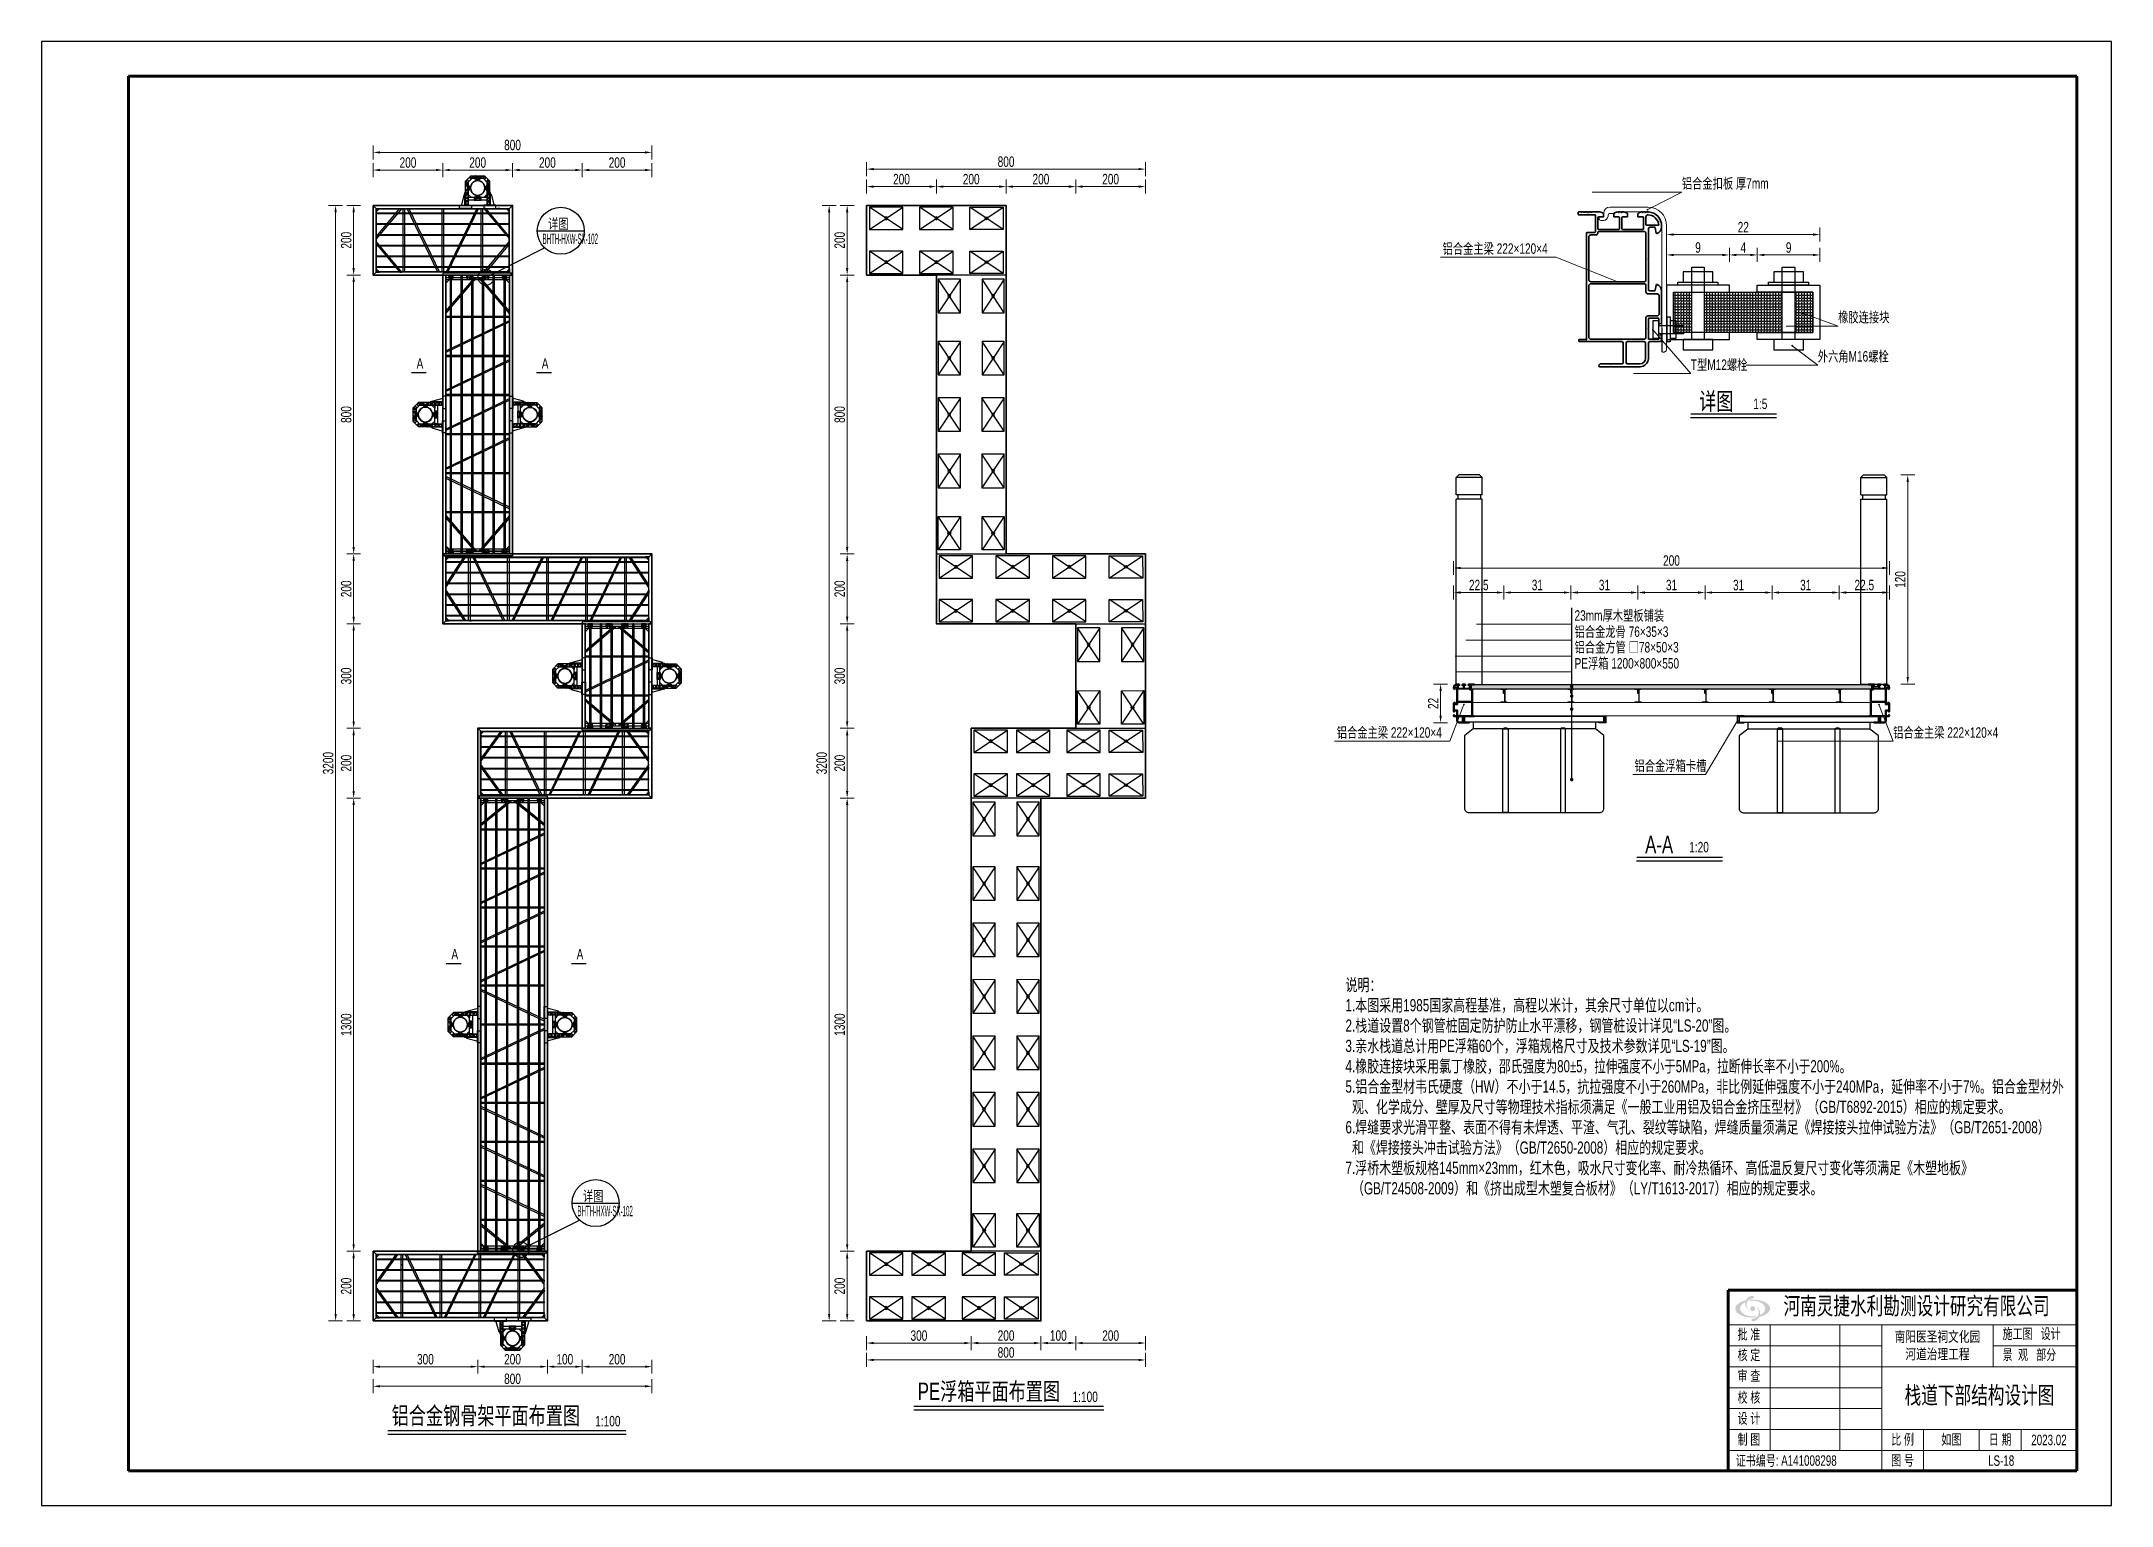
# Model space of a CAD drawing. Extents: x 104235 to 112395, y 52637 to 53451.
# Drawn here: x 110019 to 110613, y 53031 to 53451 of the extents above; entities that cross this region are included whole.
import ezdxf
from ezdxf import colors
from ezdxf.entities.mleader import LeaderData, LeaderLine
from ezdxf.math import Vec2, Vec3

# ---------------------------------------------------------------- set-up
doc = ezdxf.new("R2010")
doc.units = 0
doc.header["$LTSCALE"] = 1000
doc.header["$PDMODE"] = 1
doc.linetypes.add('ACAD_ISO03W100', pattern=[30, 12, -18])
doc.linetypes.add('CENTER', pattern=[2, 1.25, -0.25, 0.25, -0.25])
doc.layers.get('0').update_dxf_attribs({"color": 40})
for name, color, linetype in [('0-1', 40, 'Continuous'), ('0-栈道', 40, 'Continuous'), ('00-标注', 3, 'Continuous'), ('_TCH_MASK', 7, 'Continuous'), ('中实线', 1, 'Continuous'), ('图框', 7, 'Continuous'), ('结构', 1, 'Continuous')]:
    doc.layers.add(name, color=color, linetype=linetype)
for name, color, linetype, lineweight in [('01-细实线', 3, 'Continuous', 25), ('02-标注', 3, 'Continuous', 25), ('03-中粗线', 1, 'Continuous', 35), ('07-文字', 7, 'Continuous', 0), ('screw', 33, 'Continuous', 13), ('图框粗线', 7, 'Continuous', 60), ('型材', 7, 'Continuous', 15), ('文字', 104, 'Continuous', 15), ('细实线', 2, 'Continuous', 15)]:
    doc.layers.add(name, color=color, linetype=linetype, lineweight=lineweight)
doc.styles.add('3.0号字', font='win7仿宋_GB2312.ttf', dxfattribs={"width": 0.7, "height": 3})
doc.styles.add('3.0号字-阿文', font='win7仿宋_GB2312.ttf', dxfattribs={"width": 0.72})
doc.styles.add('5.0号字-阿文', font='win7仿宋_GB2312.ttf', dxfattribs={"width": 0.72})
doc.styles.add('仿宋5号字', font='win7仿宋_GB2312.ttf', dxfattribs={"width": 0.7, "height": 5})
doc.dimstyles.new('1：100阿文', dxfattribs={"dimtxt": 3, "dimasz": 2, "dimexe": 2, "dimexo": 0, "dimtad": 1, "dimdec": 0, "dimlfac": 10, "dimzin": 0, "dimdsep": 46, "dimtxsty": '3.0号字-阿文', "dimcen": 2, "dimclrd": 3, "dimclre": 3, "dimclrt": 3, "dimadec": 0, "dimazin": 0, "dimtfac": 1, "dimtdec": 0, "dimtmove": 0, "dimatfit": 3, "dimfxl": 2, "dimfxlon": 1, "dimtolj": 1, "dimtzin": 0, "dimlwd": 18, "dimlwe": 18, "dimarcsym": 0})
doc.dimstyles.new('1：20阿文', dxfattribs={"dimtxt": 3, "dimasz": 2, "dimexe": 2, "dimexo": 0, "dimtad": 1, "dimdec": 0, "dimlfac": 2, "dimzin": 0, "dimdsep": 46, "dimtxsty": '3.0号字-阿文', "dimcen": 2, "dimclrd": 3, "dimclre": 3, "dimclrt": 3, "dimadec": 0, "dimazin": 0, "dimtfac": 1, "dimtdec": 0, "dimtmove": 1, "dimatfit": 3, "dimfxl": 2, "dimfxlon": 1, "dimtolj": 1, "dimtzin": 0, "dimlwd": 18, "dimlwe": 18, "dimarcsym": 0})
doc.dimstyles.new('1：5阿文', dxfattribs={"dimtxt": 3, "dimasz": 2, "dimexe": 2, "dimexo": 0, "dimtad": 1, "dimdec": 0, "dimlfac": 0.5, "dimzin": 0, "dimdsep": 46, "dimtxsty": '3.0号字-阿文', "dimcen": 2, "dimclrd": 3, "dimclre": 3, "dimclrt": 3, "dimadec": 0, "dimazin": 0, "dimtfac": 1, "dimtdec": 0, "dimtmove": 1, "dimatfit": 3, "dimfxl": 2, "dimfxlon": 1, "dimtolj": 1, "dimtzin": 0, "dimlwd": 18, "dimlwe": 18, "dimarcsym": 0})

msp = doc.modelspace()

# ---------------------------------------------------------------- texts
at = {"layer": '07-文字'}
for s, height, style, width, p in [('BHTH-HXW-SX-102 ', 3, '5.0号字-阿文', 0.35, (110163.2, 53392.72)), ('详图', 3, '5.0号字-阿文', 0.72, (110164.77, 53397.03)), ('A', 3, '5.0号字-阿文', 0.72, (110127.05, 53356.96)), ('A', 3, '5.0号字-阿文', 0.72, (110162.97, 53356.96)), ('详图', 5, '5.0号字-阿文', 0.72, (110495.06, 53345.12)), ('1:5', 3, '3.0号字-阿文', 0.72, (110510.61, 53345.38)), ('A-A', 5, '5.0号字-阿文', 0.72, (110479.57, 53217.97)), ('1:20', 3, '3.0号字-阿文', 0.72, (110492.22, 53218.23)), ('A', 3, '5.0号字-阿文', 0.72, (110137.05, 53187.5)), ('A', 3, '5.0号字-阿文', 0.72, (110172.97, 53187.5)), ('详图', 3, '5.0号字-阿文', 0.72, (110174.77, 53118.13)), ('BHTH-HXW-SX-102 ', 3, '5.0号字-阿文', 0.35, (110173.2, 53113.83)), ('PE浮箱平面布置图', 5, '5.0号字-阿文', 0.72, (110270.86, 53061.12)), ('1:100', 3, '3.0号字-阿文', 0.72, (110315.29, 53060.56)), ('铝合金钢骨架平面布置图', 5, '5.0号字-阿文', 0.72, (110119.91, 53054.13)), ('1:100', 3, '3.0号字-阿文', 0.72, (110178.32, 53053.57))]:
    msp.add_text(s, height=height, dxfattribs=dict(at, style=style, width=width)).set_placement(p)
at = {"layer": '07-文字', "insert": (110393.57, 53181.96), "char_height": 3.5, "width": 203.0441, "attachment_point": 1, "style": '3.0号字-阿文'}
msp.add_mtext('\\A1;说明：\\P1.本图采用1985国家高程基准，高程以米计，其余尺寸单位以cm计。\\P2.栈道设置8个钢管桩固定防护防止水平漂移，钢管桩设计详见“{\\A0;LS-20”}图。\\P3.亲水栈道总计用PE浮箱60个，浮箱规格尺寸及技术参数详见“{\\A0;LS-19”图}。\\P4.橡胶连接块采用氯丁橡胶，{\\A0;\\W0.7;\\C7;邵氏强度为80±5，拉伸强度不小于5MPa，拉断伸长率不小于200%}。\\P5.铝合金型材韦氏硬度（HW）不小于14.5，抗拉强度不小于260{\\A0;\\W0.7;\\C7;MPa}，非比例延伸强度不小于240{\\A0;\\W0.7;\\C7;MPa}，延伸率不小于7%。铝合金型材外\\P  观、化学成分、壁厚及尺寸等物理技术指标须满足《一般工业用铝及铝合金挤压型材》（GB/T6892-2015）相应的规定要求。\\P6.焊缝要求光滑平整、表面不得有未焊透、平渣、气孔、裂纹等缺陷，焊缝质量须满足《焊接接头拉伸试验方法》（GB/T2651-2008）\\P  和《焊接接头冲击试验方法》（GB/T2650-2008）相应的规定要求。\\P7.浮桥木塑板规格145mm{\\A0;×23}mm，红木色，吸水尺寸变化率、耐冷热循环、高低温反复尺寸变化等须满足《木塑地板》\\P  （GB/T24508-2009）和《挤出成型木塑复合板材》（LY/T1613-2017）相应的规定要求。', dxfattribs=at)
at = {"layer": '07-文字', "attachment_point": 1, "style": '3.0号字'}
for s, width, insert, char_height in [('\\pi6.1931;栈道下部结构设计图', 55.1808, (110547.82, 53065.02, 283284.03), 5), ('\\pi15.182;LS-18', 37.2431, (110562.79, 53045.25, 283284.03), 3)]:
    msp.add_mtext_dynamic_manual_height_columns(s, width=width, gutter_width=15, heights=[0], dxfattribs=dict(at, insert=insert, char_height=char_height))

# ---------------------------------------------------------------- blocks, each defined once
blk = doc.blocks.new('3')
at = {"layer": '文字', "linetype": 'Continuous', "lineweight": 0}
blk.add_hatch(color=256, dxfattribs=at).paths.add_polyline_path([(103525.77, 52668.57), (103525.91, 52668.66), (103526.01, 52668.86), (103525.98, 52669.04), (103525.85, 52669.21), (103525.66, 52669.28), (103525.34, 52669.26), (103524.83, 52669.11), (103524.54, 52668.98), (103524.16, 52668.69), (103523.94, 52668.43), (103523.79, 52668.22), (103523.71, 52668.05), (103523.66, 52668.03), (103523.41, 52667.96), (103523.13, 52667.87), (103522.79, 52667.75), (103522.51, 52667.66), (103522.16, 52667.49), (103521.79, 52667.28), (103521.51, 52667.08), (103521.26, 52666.86), (103521.05, 52666.64), (103520.8, 52666.25), (103520.73, 52666.05), (103520.68, 52665.73), (103520.68, 52665.5), (103520.74, 52665.24), (103520.83, 52665), (103521.01, 52664.7), (103521.24, 52664.45), (103521.5, 52664.23), (103521.67, 52664.1), (103521.83, 52663.99), (103522.05, 52663.87), (103522.39, 52663.68), (103522.63, 52663.59), (103523.19, 52663.4), (103523.54, 52663.32), (103523.95, 52663.23), (103524.34, 52663.18), (103524.89, 52663.1), (103525.53, 52663.08), (103526.12, 52663.1), (103526.44, 52663.11), (103526.52, 52663.13), (103526.59, 52663.2), (103526.61, 52663.36), (103526.54, 52663.42), (103526.45, 52663.45), (103526.24, 52663.44), (103525.95, 52663.43), (103525.35, 52663.4), (103524.76, 52663.46), (103524.51, 52663.53), (103524.21, 52663.59), (103523.84, 52663.71), (103523.49, 52663.84), (103523.13, 52664.06), (103522.76, 52664.31), (103522.56, 52664.48), (103522.39, 52664.67), (103522.26, 52664.86), (103522.16, 52665.08), (103522.09, 52665.31), (103522.04, 52665.52), (103522.04, 52665.89), (103522.14, 52666.22), (103522.3, 52666.52), (103522.55, 52666.82), (103522.85, 52667.07), (103523.19, 52667.31), (103523.51, 52667.48), (103523.48, 52666.89), (103523.54, 52666.6), (103523.66, 52666.25), (103523.79, 52666.03), (103523.86, 52665.9), (103524.3, 52665.44), (103524.58, 52665.25), (103524.93, 52665.09), (103525.14, 52665.02), (103525.45, 52664.98), (103525.68, 52664.96), (103525.98, 52665.06), (103526.18, 52665.23), (103526.29, 52665.45), (103526.32, 52665.73), (103526.29, 52665.9), (103526.09, 52666.17), (103525.93, 52666.28), (103526.17, 52666.23), (103526.36, 52666.17), (103526.57, 52666.06), (103526.79, 52665.9), (103526.95, 52665.73), (103527.19, 52665.42), (103527.28, 52665.23), (103527.35, 52665), (103527.42, 52664.61), (103527.42, 52664.41), (103527.3, 52663.89), (103527.15, 52663.59), (103526.98, 52663.37), (103526.75, 52663.16), (103526.56, 52663.02), (103526.31, 52662.89), (103526.01, 52662.8), (103525.88, 52662.77), (103525.58, 52662.77), (103525.44, 52662.7), (103525.36, 52662.65), (103525.28, 52662.45), (103525.29, 52662.31), (103525.36, 52662.16), (103525.51, 52662.06), (103525.7, 52662.03), (103525.94, 52662.06), (103526.23, 52662.12), (103526.52, 52662.22), (103526.79, 52662.37), (103527.15, 52662.64), (103527.37, 52662.91), (103527.53, 52663.15), (103527.61, 52663.27), (103527.67, 52663.31), (103528.06, 52663.4), (103528.82, 52663.66), (103529.42, 52663.98), (103530.06, 52664.45), (103530.38, 52664.88), (103530.57, 52665.29), (103530.6, 52665.62), (103530.55, 52666.07), (103530.36, 52666.46), (103530.03, 52666.83), (103529.55, 52667.26), (103529, 52667.56), (103528.23, 52667.84), (103527.63, 52668.01), (103527.11, 52668.12), (103526.53, 52668.19), (103526, 52668.22), (103525.42, 52668.22), (103524.81, 52668.2), (103524.72, 52668.16), (103524.67, 52668.09), (103524.66, 52668.01), (103524.69, 52667.92), (103524.76, 52667.85), (103525.03, 52667.85), (103525.16, 52667.88), (103525.92, 52667.9), (103526.79, 52667.78), (103527.27, 52667.65), (103527.66, 52667.51), (103527.95, 52667.38), (103528.42, 52667.1), (103528.73, 52666.81), (103528.97, 52666.51), (103529.14, 52666.21), (103529.25, 52665.79), (103529.2, 52665.32), (103529.08, 52664.97), (103528.87, 52664.66), (103528.6, 52664.36), (103528.3, 52664.13), (103527.77, 52663.84), (103527.78, 52664), (103527.78, 52664.41), (103527.75, 52664.65), (103527.71, 52664.81), (103527.59, 52665.1), (103527.46, 52665.32), (103527.27, 52665.57), (103527.09, 52665.77), (103526.9, 52665.92), (103526.49, 52666.17), (103526.25, 52666.25), (103526.06, 52666.29), (103525.84, 52666.33), (103525.58, 52666.33), (103525.32, 52666.26), (103525.12, 52666.11), (103525.01, 52665.93), (103524.95, 52665.7), (103524.98, 52665.48), (103525.07, 52665.29), (103525.2, 52665.12), (103525.39, 52665.01), (103525.39, 52665), (103525.26, 52665.03), (103525.18, 52665.05), (103525.02, 52665.1), (103524.74, 52665.23), (103524.48, 52665.41), (103524.3, 52665.6), (103524.14, 52665.82), (103524.03, 52666.02), (103523.92, 52666.3), (103523.87, 52666.63), (103523.87, 52666.91), (103523.94, 52667.32), (103524.09, 52667.66), (103524.31, 52667.97), (103524.67, 52668.26), (103524.94, 52668.4), (103525.23, 52668.49), (103525.55, 52668.54), (103525.73, 52668.56)])
at = {"layer": '图框'}
for p, q in [((103628.62, 53029.13), (103034.62, 53029.13)), ((103034.62, 53029.13), (103034.62, 52609.13)), ((103628.62, 52609.13), (103628.62, 53029.13)), ((103034.62, 52609.13), (103628.62, 52609.13))]:
    blk.add_line(p, q, dxfattribs=at)
at = {"layer": '图框粗线'}
for p, q in [((103618.62, 53019.13), (103059.62, 53019.13)), ((103059.62, 53019.13), (103059.62, 52619.13)), ((103618.62, 52619.13), (103618.62, 53019.13)), ((103618.65, 52670.94), (103518.65, 52670.94)), ((103518.65, 52670.94), (103518.65, 52618.94)), ((103059.62, 52619.13), (103618.62, 52619.13))]:
    blk.add_line(p, q, dxfattribs=at)
at = {"layer": '细实线'}
for p, q in [((103618.65, 52660.94), (103518.65, 52660.94)), ((103530.65, 52660.94), (103530.65, 52624.94)), ((103550.65, 52660.94), (103550.65, 52624.94)), ((103562.65, 52660.94), (103562.65, 52618.94)), ((103594.65, 52660.94), (103594.65, 52648.94)), ((103562.65, 52654.94), (103518.65, 52654.94)), ((103618.65, 52654.94), (103594.65, 52654.94)), ((103618.65, 52648.94), (103518.65, 52648.94)), ((103562.65, 52642.94), (103518.65, 52642.94)), ((103562.65, 52636.94), (103518.65, 52636.94)), ((103618.65, 52630.94), (103518.65, 52630.94)), ((103574.65, 52630.94), (103574.65, 52618.94)), ((103590.65, 52630.94), (103590.65, 52624.94)), ((103602.65, 52630.94), (103602.65, 52624.94)), ((103618.65, 52624.94), (103518.65, 52624.94))]:
    blk.add_line(p, q, dxfattribs=at)
at = {"layer": '文字', "style": '3.0号字', "width": 0.7}
blk.add_text('证书编号: A141008298 ', height=3, dxfattribs=at).set_placement((103520.8, 52620.55))
at = {"layer": '文字', "insert": (103534.47, 52668.92), "char_height": 5, "attachment_point": 1, "style": '仿宋5号字'}
blk.add_mtext('河南灵捷水利勘测设计研究有限公司', dxfattribs=at)
at = {"layer": '文字', "char_height": 3, "attachment_point": 1, "line_spacing_factor": 1.5, "style": '3.0号字'}
for s, insert in [('批 准', (103521.31, 52659.77)), ('施工图   设计', (103597.35, 52659.93)), ('核 定', (103521.31, 52653.84)), ('景  观   部分', (103597.35, 52653.94)), ('审 查', (103521.31, 52647.86)), ('校 核', (103521.31, 52641.66)), ('设 计', (103521.31, 52635.64)), ('制 图', (103521.31, 52629.61))]:
    blk.add_mtext(s, dxfattribs=dict(at, insert=insert))
at = {"layer": '文字', "insert": (103578.65, 52654.94), "char_height": 3, "width": 32, "attachment_point": 5, "style": '3.0号字-阿文'}
blk.add_mtext('{\\W0.75;南阳医圣祠文化园\\P河道治理工程}', dxfattribs=at)
at = {"layer": '文字', "char_height": 3, "attachment_point": 5, "line_spacing_factor": 1.5}
for s, insert, width, style in [('比 例', (103568.65, 52627.94), 12, '3.0号字'), ('如图', (103582.65, 52627.94), 16, '3.0号字-阿文'), ('日 期', (103596.65, 52627.94), 8.7438, '3.0号字'), ('2023.02', (103610.65, 52627.94), 11.1671, '3.0号字'), ('图 号 ', (103568.65, 52621.94), 12, '3.0号字')]:
    blk.add_mtext(s, dxfattribs=dict(at, insert=insert, width=width, style=style))
blk = doc.blocks.new('*D105')
at = {"layer": '00-标注', "color": 3, "linetype": 'Continuous', "lineweight": 18}
for p, q in [((110110.99, 53383.81), (110106.99, 53383.81)), ((110108.99, 53381.81), (110108.99, 53305.81)), ((110110.99, 53303.81), (110106.99, 53303.81))]:
    blk.add_line(p, q, dxfattribs=at)
at = {"layer": '00-标注', "color": 3}
for points in [[(110108.66, 53381.81), (110109.33, 53381.81), (110108.99, 53383.81)], [(110108.66, 53305.81), (110109.33, 53305.81), (110108.99, 53303.81)]]:
    blk.add_solid(points, dxfattribs=at)
at = {"layer": 'Defpoints', "color": 0}
for p in [(110134.58, 53383.81), (110108.99, 53303.81), (110134.58, 53303.81)]:
    blk.add_point(p, dxfattribs=at)
at = {"layer": '00-标注', "color": 3, "insert": (110106.87, 53343.81), "char_height": 3, "attachment_point": 5, "rotation": 90, "style": '3.0号字-阿文'}
blk.add_mtext('\\A1;800', dxfattribs=at)
blk = doc.blocks.new('*D106')
at = {"layer": '00-标注', "color": 3, "linetype": 'Continuous', "lineweight": 18}
for p, q in [((110114.58, 53411.94), (110114.58, 53415.94)), ((110116.58, 53413.94), (110132.58, 53413.94)), ((110134.58, 53411.94), (110134.58, 53415.94))]:
    blk.add_line(p, q, dxfattribs=at)
at = {"layer": '00-标注', "color": 3}
for points in [[(110116.58, 53414.28), (110116.58, 53413.61), (110114.58, 53413.94)], [(110132.58, 53414.28), (110132.58, 53413.61), (110134.58, 53413.94)]]:
    blk.add_solid(points, dxfattribs=at)
at = {"layer": 'Defpoints', "color": 0}
for p in [(110134.58, 53413.94), (110114.58, 53403.81), (110134.58, 53383.81)]:
    blk.add_point(p, dxfattribs=at)
at = {"layer": '00-标注', "color": 3, "insert": (110124.58, 53416.07), "char_height": 3, "attachment_point": 5, "style": '3.0号字-阿文'}
blk.add_mtext('\\A1;200', dxfattribs=at)
blk = doc.blocks.new('*D107')
at = {"layer": '00-标注', "color": 3, "linetype": 'Continuous', "lineweight": 18}
for p, q in [((110114.58, 53072.69), (110114.58, 53068.69)), ((110116.58, 53070.69), (110142.58, 53070.69)), ((110144.58, 53072.69), (110144.58, 53068.69))]:
    blk.add_line(p, q, dxfattribs=at)
at = {"layer": '00-标注', "color": 3}
for points in [[(110116.58, 53071.02), (110116.58, 53070.36), (110114.58, 53070.69)], [(110142.58, 53071.02), (110142.58, 53070.36), (110144.58, 53070.69)]]:
    blk.add_solid(points, dxfattribs=at)
at = {"layer": 'Defpoints', "color": 0}
for p in [(110144.58, 53103.81), (110114.58, 53083.81), (110144.58, 53070.69)]:
    blk.add_point(p, dxfattribs=at)
at = {"layer": '00-标注', "color": 3, "insert": (110129.58, 53072.81), "char_height": 3, "attachment_point": 5, "style": '3.0号字-阿文'}
blk.add_mtext('\\A1;300', dxfattribs=at)
blk = doc.blocks.new('00003')
at = {"layer": '01-细实线', "color": 3}
for p, q in [((1332268, 26783, -3275), (1333468, 25982, -3275)), ((1333468, 26782, -3275), (1332268, 25983, -3275))]:
    blk.add_line(p, q, dxfattribs=at)
at = {"layer": '01-细实线', "color": 3, "elevation": -3275}
blk.add_lwpolyline([(1332268, 26783), (1333468, 26782), (1333468, 25982), (1332268, 25983)], close=True, dxfattribs=at)
at = {"layer": '01-细实线', "color": 3}
blk.add_circle((1332868, 26382, -3275), 50, dxfattribs=at)
blk = doc.blocks.new('*D108')
at = {"layer": '00-标注', "color": 3, "linetype": 'Continuous', "lineweight": 18}
for p, q in [((110110.99, 53403.81), (110106.99, 53403.81)), ((110108.99, 53401.81), (110108.99, 53385.81)), ((110110.99, 53383.81), (110106.99, 53383.81))]:
    blk.add_line(p, q, dxfattribs=at)
at = {"layer": '00-标注', "color": 3}
for points in [[(110108.66, 53401.81), (110109.33, 53401.81), (110108.99, 53403.81)], [(110108.66, 53385.81), (110109.33, 53385.81), (110108.99, 53383.81)]]:
    blk.add_solid(points, dxfattribs=at)
at = {"layer": 'Defpoints', "color": 0}
for p in [(110114.58, 53403.81), (110108.99, 53383.81), (110114.58, 53383.81)]:
    blk.add_point(p, dxfattribs=at)
at = {"layer": '00-标注', "color": 3, "insert": (110106.87, 53393.81), "char_height": 3, "attachment_point": 5, "rotation": 90, "style": '3.0号字-阿文'}
blk.add_mtext('\\A1;200', dxfattribs=at)
blk = doc.blocks.new('*D109')
at = {"layer": '00-标注', "color": 3, "linetype": 'Continuous', "lineweight": 18}
for p, q in [((110110.99, 53303.81), (110106.99, 53303.81)), ((110108.99, 53301.81), (110108.99, 53285.81)), ((110110.99, 53283.81), (110106.99, 53283.81))]:
    blk.add_line(p, q, dxfattribs=at)
at = {"layer": '00-标注', "color": 3}
for points in [[(110108.66, 53301.81), (110109.33, 53301.81), (110108.99, 53303.81)], [(110108.66, 53285.81), (110109.33, 53285.81), (110108.99, 53283.81)]]:
    blk.add_solid(points, dxfattribs=at)
at = {"layer": 'Defpoints', "color": 0}
for p in [(110154.58, 53303.81), (110108.99, 53283.81), (110134.58, 53283.81)]:
    blk.add_point(p, dxfattribs=at)
at = {"layer": '00-标注', "color": 3, "insert": (110106.87, 53293.81), "char_height": 3, "attachment_point": 5, "rotation": 90, "style": '3.0号字-阿文'}
blk.add_mtext('\\A1;200', dxfattribs=at)
blk = doc.blocks.new('*D110')
at = {"layer": '00-标注', "color": 3, "linetype": 'Continuous', "lineweight": 18}
for p, q in [((110110.99, 53283.81), (110106.99, 53283.81)), ((110108.99, 53281.81), (110108.99, 53255.81)), ((110110.99, 53253.81), (110106.99, 53253.81))]:
    blk.add_line(p, q, dxfattribs=at)
at = {"layer": '00-标注', "color": 3}
for points in [[(110108.66, 53281.81), (110109.33, 53281.81), (110108.99, 53283.81)], [(110108.66, 53255.81), (110109.33, 53255.81), (110108.99, 53253.81)]]:
    blk.add_solid(points, dxfattribs=at)
at = {"layer": 'Defpoints', "color": 0}
for p in [(110134.58, 53283.81), (110108.99, 53253.81), (110144.58, 53253.81)]:
    blk.add_point(p, dxfattribs=at)
at = {"layer": '00-标注', "color": 3, "insert": (110106.87, 53268.81), "char_height": 3, "attachment_point": 5, "rotation": 90, "style": '3.0号字-阿文'}
blk.add_mtext('\\A1;300', dxfattribs=at)
blk = doc.blocks.new('*D111')
at = {"layer": '00-标注', "color": 3, "linetype": 'Continuous', "lineweight": 18}
for p, q in [((110110.99, 53253.81), (110106.99, 53253.81)), ((110108.99, 53251.81), (110108.99, 53235.81)), ((110110.99, 53233.81), (110106.99, 53233.81))]:
    blk.add_line(p, q, dxfattribs=at)
at = {"layer": '00-标注', "color": 3}
for points in [[(110108.66, 53251.81), (110109.33, 53251.81), (110108.99, 53253.81)], [(110108.66, 53235.81), (110109.33, 53235.81), (110108.99, 53233.81)]]:
    blk.add_solid(points, dxfattribs=at)
at = {"layer": 'Defpoints', "color": 0}
for p in [(110144.58, 53253.81), (110108.99, 53233.81), (110144.58, 53233.81)]:
    blk.add_point(p, dxfattribs=at)
at = {"layer": '00-标注', "color": 3, "insert": (110106.87, 53243.81), "char_height": 3, "attachment_point": 5, "rotation": 90, "style": '3.0号字-阿文'}
blk.add_mtext('\\A1;200', dxfattribs=at)
blk = doc.blocks.new('*D112')
at = {"layer": '00-标注', "color": 3, "linetype": 'Continuous', "lineweight": 18}
for p, q in [((110110.99, 53233.81), (110106.99, 53233.81)), ((110108.99, 53231.81), (110108.99, 53105.81)), ((110110.99, 53103.81), (110106.99, 53103.81))]:
    blk.add_line(p, q, dxfattribs=at)
at = {"layer": '00-标注', "color": 3}
for points in [[(110108.66, 53231.81), (110109.33, 53231.81), (110108.99, 53233.81)], [(110108.66, 53105.81), (110109.33, 53105.81), (110108.99, 53103.81)]]:
    blk.add_solid(points, dxfattribs=at)
at = {"layer": 'Defpoints', "color": 0}
for p in [(110144.58, 53233.81), (110108.99, 53103.81), (110144.58, 53103.81)]:
    blk.add_point(p, dxfattribs=at)
at = {"layer": '00-标注', "color": 3, "insert": (110106.87, 53168.81), "char_height": 3, "attachment_point": 5, "rotation": 90, "style": '3.0号字-阿文'}
blk.add_mtext('\\A1;1300', dxfattribs=at)
blk = doc.blocks.new('*D113')
at = {"layer": '00-标注', "color": 3, "linetype": 'Continuous', "lineweight": 18}
for p, q in [((110110.99, 53103.81), (110106.99, 53103.81)), ((110108.99, 53101.81), (110108.99, 53085.81)), ((110110.99, 53083.81), (110106.99, 53083.81))]:
    blk.add_line(p, q, dxfattribs=at)
at = {"layer": '00-标注', "color": 3}
for points in [[(110108.66, 53101.81), (110109.33, 53101.81), (110108.99, 53103.81)], [(110108.66, 53085.81), (110109.33, 53085.81), (110108.99, 53083.81)]]:
    blk.add_solid(points, dxfattribs=at)
at = {"layer": 'Defpoints', "color": 0}
for p in [(110144.58, 53103.81), (110108.99, 53083.81), (110114.58, 53083.81)]:
    blk.add_point(p, dxfattribs=at)
at = {"layer": '00-标注', "color": 3, "insert": (110106.87, 53093.81), "char_height": 3, "attachment_point": 5, "rotation": 90, "style": '3.0号字-阿文'}
blk.add_mtext('\\A1;200', dxfattribs=at)
blk = doc.blocks.new('*D114')
at = {"layer": '00-标注', "color": 3, "linetype": 'Continuous', "lineweight": 18}
for p, q in [((110105.82, 53403.81), (110101.82, 53403.81)), ((110103.82, 53401.81), (110103.82, 53085.81)), ((110105.82, 53083.81), (110101.82, 53083.81))]:
    blk.add_line(p, q, dxfattribs=at)
at = {"layer": '00-标注', "color": 3}
for points in [[(110103.49, 53401.81), (110104.15, 53401.81), (110103.82, 53403.81)], [(110103.49, 53085.81), (110104.15, 53085.81), (110103.82, 53083.81)]]:
    blk.add_solid(points, dxfattribs=at)
at = {"layer": 'Defpoints', "color": 0}
for p in [(110114.58, 53403.81), (110103.82, 53083.81), (110114.58, 53083.81)]:
    blk.add_point(p, dxfattribs=at)
at = {"layer": '00-标注', "color": 3, "insert": (110101.69, 53243.81), "char_height": 3, "attachment_point": 5, "rotation": 90, "style": '3.0号字-阿文'}
blk.add_mtext('\\A1;3200', dxfattribs=at)
blk = doc.blocks.new('*D115')
at = {"layer": '00-标注', "color": 3, "linetype": 'Continuous', "lineweight": 18}
for p, q in [((110154.58, 53411.94), (110154.58, 53415.94)), ((110156.58, 53413.94), (110172.58, 53413.94)), ((110174.58, 53411.94), (110174.58, 53415.94))]:
    blk.add_line(p, q, dxfattribs=at)
at = {"layer": '00-标注', "color": 3}
for points in [[(110156.58, 53414.28), (110156.58, 53413.61), (110154.58, 53413.94)], [(110172.58, 53414.28), (110172.58, 53413.61), (110174.58, 53413.94)]]:
    blk.add_solid(points, dxfattribs=at)
at = {"layer": 'Defpoints', "color": 0}
for p in [(110174.58, 53413.94), (110154.58, 53303.81), (110174.58, 53283.81)]:
    blk.add_point(p, dxfattribs=at)
at = {"layer": '00-标注', "color": 3, "insert": (110164.58, 53416.07), "char_height": 3, "attachment_point": 5, "style": '3.0号字-阿文'}
blk.add_mtext('\\A1;200', dxfattribs=at)
blk = doc.blocks.new('*D116')
at = {"layer": '00-标注', "color": 3, "linetype": 'Continuous', "lineweight": 18}
for p, q in [((110134.58, 53411.94), (110134.58, 53415.94)), ((110136.58, 53413.94), (110152.58, 53413.94)), ((110154.58, 53411.94), (110154.58, 53415.94))]:
    blk.add_line(p, q, dxfattribs=at)
at = {"layer": '00-标注', "color": 3}
for points in [[(110136.58, 53414.28), (110136.58, 53413.61), (110134.58, 53413.94)], [(110152.58, 53414.28), (110152.58, 53413.61), (110154.58, 53413.94)]]:
    blk.add_solid(points, dxfattribs=at)
at = {"layer": 'Defpoints', "color": 0}
for p in [(110154.58, 53413.94), (110134.58, 53383.81), (110154.58, 53383.77)]:
    blk.add_point(p, dxfattribs=at)
at = {"layer": '00-标注', "color": 3, "insert": (110144.58, 53416.07), "char_height": 3, "attachment_point": 5, "style": '3.0号字-阿文'}
blk.add_mtext('\\A1;200', dxfattribs=at)
blk = doc.blocks.new('*D117')
at = {"layer": '00-标注', "color": 3, "linetype": 'Continuous', "lineweight": 18}
for p, q in [((110174.58, 53411.94), (110174.58, 53415.94)), ((110176.58, 53413.94), (110192.58, 53413.94)), ((110194.58, 53411.94), (110194.58, 53415.94))]:
    blk.add_line(p, q, dxfattribs=at)
at = {"layer": '00-标注', "color": 3}
for points in [[(110176.58, 53414.28), (110176.58, 53413.61), (110174.58, 53413.94)], [(110192.58, 53414.28), (110192.58, 53413.61), (110194.58, 53413.94)]]:
    blk.add_solid(points, dxfattribs=at)
at = {"layer": 'Defpoints', "color": 0}
for p in [(110194.58, 53413.94), (110174.58, 53283.81), (110194.58, 53283.81)]:
    blk.add_point(p, dxfattribs=at)
at = {"layer": '00-标注', "color": 3, "insert": (110184.58, 53416.07), "char_height": 3, "attachment_point": 5, "style": '3.0号字-阿文'}
blk.add_mtext('\\A1;200', dxfattribs=at)
blk = doc.blocks.new('*D118')
at = {"layer": '00-标注', "color": 3, "linetype": 'Continuous', "lineweight": 18}
for p, q in [((110114.58, 53417), (110114.58, 53421)), ((110116.58, 53419), (110192.58, 53419)), ((110194.58, 53417), (110194.58, 53421))]:
    blk.add_line(p, q, dxfattribs=at)
at = {"layer": '00-标注', "color": 3}
for points in [[(110116.58, 53419.33), (110116.58, 53418.67), (110114.58, 53419)], [(110192.58, 53419.33), (110192.58, 53418.67), (110194.58, 53419)]]:
    blk.add_solid(points, dxfattribs=at)
at = {"layer": 'Defpoints', "color": 0}
for p in [(110194.58, 53419), (110114.58, 53403.81), (110194.58, 53303.81)]:
    blk.add_point(p, dxfattribs=at)
at = {"layer": '00-标注', "color": 3, "insert": (110154.58, 53421.12), "char_height": 3, "attachment_point": 5, "style": '3.0号字-阿文'}
blk.add_mtext('\\A1;800', dxfattribs=at)
blk = doc.blocks.new('*D119')
at = {"layer": '00-标注', "color": 3, "linetype": 'Continuous', "lineweight": 18}
for p, q in [((110144.58, 53072.69), (110144.58, 53068.69)), ((110146.58, 53070.69), (110162.58, 53070.69)), ((110164.58, 53072.69), (110164.58, 53068.69))]:
    blk.add_line(p, q, dxfattribs=at)
at = {"layer": '00-标注', "color": 3}
for points in [[(110146.58, 53071.02), (110146.58, 53070.36), (110144.58, 53070.69)], [(110162.58, 53071.02), (110162.58, 53070.36), (110164.58, 53070.69)]]:
    blk.add_solid(points, dxfattribs=at)
at = {"layer": 'Defpoints', "color": 0}
for p in [(110144.58, 53104.44), (110164.58, 53104.44), (110164.58, 53070.69)]:
    blk.add_point(p, dxfattribs=at)
at = {"layer": '00-标注', "color": 3, "insert": (110154.58, 53072.81), "char_height": 3, "attachment_point": 5, "style": '3.0号字-阿文'}
blk.add_mtext('\\A1;200', dxfattribs=at)
blk = doc.blocks.new('*D120')
at = {"layer": '00-标注', "color": 3, "linetype": 'Continuous', "lineweight": 18}
for p, q in [((110164.58, 53072.69), (110164.58, 53068.69)), ((110166.58, 53070.69), (110172.58, 53070.69)), ((110174.58, 53072.69), (110174.58, 53068.69))]:
    blk.add_line(p, q, dxfattribs=at)
at = {"layer": '00-标注', "color": 3}
for points in [[(110166.58, 53071.02), (110166.58, 53070.36), (110164.58, 53070.69)], [(110172.58, 53071.02), (110172.58, 53070.36), (110174.58, 53070.69)]]:
    blk.add_solid(points, dxfattribs=at)
at = {"layer": 'Defpoints', "color": 0}
for p in [(110174.58, 53253.81), (110164.58, 53104.44), (110174.58, 53070.69)]:
    blk.add_point(p, dxfattribs=at)
at = {"layer": '00-标注', "color": 3, "insert": (110169.58, 53072.81), "char_height": 3, "attachment_point": 5, "style": '3.0号字-阿文'}
blk.add_mtext('\\A1;100', dxfattribs=at)
blk = doc.blocks.new('*D121')
at = {"layer": '00-标注', "color": 3, "linetype": 'Continuous', "lineweight": 18}
for p, q in [((110174.58, 53072.69), (110174.58, 53068.69)), ((110176.58, 53070.69), (110192.58, 53070.69)), ((110194.58, 53072.69), (110194.58, 53068.69))]:
    blk.add_line(p, q, dxfattribs=at)
at = {"layer": '00-标注', "color": 3}
for points in [[(110176.58, 53071.02), (110176.58, 53070.36), (110174.58, 53070.69)], [(110192.58, 53071.02), (110192.58, 53070.36), (110194.58, 53070.69)]]:
    blk.add_solid(points, dxfattribs=at)
at = {"layer": 'Defpoints', "color": 0}
for p in [(110174.58, 53253.81), (110194.58, 53233.81), (110194.58, 53070.69)]:
    blk.add_point(p, dxfattribs=at)
at = {"layer": '00-标注', "color": 3, "insert": (110184.58, 53072.81), "char_height": 3, "attachment_point": 5, "style": '3.0号字-阿文'}
blk.add_mtext('\\A1;200', dxfattribs=at)
blk = doc.blocks.new('*D122')
at = {"layer": '00-标注', "color": 3, "linetype": 'Continuous', "lineweight": 18}
for p, q in [((110114.58, 53067.06), (110114.58, 53063.06)), ((110116.58, 53065.06), (110192.58, 53065.06)), ((110194.58, 53067.06), (110194.58, 53063.06))]:
    blk.add_line(p, q, dxfattribs=at)
at = {"layer": '00-标注', "color": 3}
for points in [[(110116.58, 53065.4), (110116.58, 53064.73), (110114.58, 53065.06)], [(110192.58, 53065.4), (110192.58, 53064.73), (110194.58, 53065.06)]]:
    blk.add_solid(points, dxfattribs=at)
at = {"layer": 'Defpoints', "color": 0}
for p in [(110194.58, 53233.81), (110114.58, 53083.81), (110194.58, 53065.06)]:
    blk.add_point(p, dxfattribs=at)
at = {"layer": '00-标注', "color": 3, "insert": (110154.58, 53067.19), "char_height": 3, "attachment_point": 5, "style": '3.0号字-阿文'}
blk.add_mtext('\\A1;800', dxfattribs=at)
blk = doc.blocks.new('*D124')
at = {"layer": '00-标注', "color": 3, "linetype": 'Continuous', "lineweight": 18}
for p, q in [((110252.6, 53383.81), (110248.6, 53383.81)), ((110250.6, 53381.81), (110250.6, 53305.81)), ((110252.6, 53303.81), (110248.6, 53303.81))]:
    blk.add_line(p, q, dxfattribs=at)
at = {"layer": '00-标注', "color": 3}
for points in [[(110250.27, 53381.81), (110250.93, 53381.81), (110250.6, 53383.81)], [(110250.27, 53305.81), (110250.93, 53305.81), (110250.6, 53303.81)]]:
    blk.add_solid(points, dxfattribs=at)
at = {"layer": 'Defpoints', "color": 0}
for p in [(110276.19, 53383.81), (110250.6, 53303.81), (110276.19, 53303.81)]:
    blk.add_point(p, dxfattribs=at)
at = {"layer": '00-标注', "color": 3, "insert": (110248.47, 53343.81), "char_height": 3, "attachment_point": 5, "rotation": 90, "style": '3.0号字-阿文'}
blk.add_mtext('\\A1;800', dxfattribs=at)
blk = doc.blocks.new('*D136')
at = {"layer": '00-标注', "color": 3, "linetype": 'Continuous', "lineweight": 18}
for p, q in [((110256.19, 53407.2), (110256.19, 53411.2)), ((110258.19, 53409.2), (110274.19, 53409.2)), ((110276.19, 53407.2), (110276.19, 53411.2))]:
    blk.add_line(p, q, dxfattribs=at)
at = {"layer": '00-标注', "color": 3}
for points in [[(110258.19, 53409.53), (110258.19, 53408.86), (110256.19, 53409.2)], [(110274.19, 53409.53), (110274.19, 53408.86), (110276.19, 53409.2)]]:
    blk.add_solid(points, dxfattribs=at)
at = {"layer": 'Defpoints', "color": 0}
for p in [(110276.19, 53409.2), (110256.19, 53403.81), (110276.19, 53383.81)]:
    blk.add_point(p, dxfattribs=at)
at = {"layer": '00-标注', "color": 3, "insert": (110266.19, 53411.32), "char_height": 3, "attachment_point": 5, "style": '3.0号字-阿文'}
blk.add_mtext('\\A1;200', dxfattribs=at)
blk = doc.blocks.new('*D137')
at = {"layer": '00-标注', "color": 3, "linetype": 'Continuous', "lineweight": 18}
for p, q in [((110256.19, 53079.47), (110256.19, 53075.47)), ((110258.19, 53077.47), (110284.19, 53077.47)), ((110286.19, 53079.47), (110286.19, 53075.47))]:
    blk.add_line(p, q, dxfattribs=at)
at = {"layer": '00-标注', "color": 3}
for points in [[(110258.19, 53077.8), (110258.19, 53077.13), (110256.19, 53077.47)], [(110284.19, 53077.8), (110284.19, 53077.13), (110286.19, 53077.47)]]:
    blk.add_solid(points, dxfattribs=at)
at = {"layer": 'Defpoints', "color": 0}
for p in [(110286.19, 53103.81), (110256.19, 53083.81), (110286.19, 53077.47)]:
    blk.add_point(p, dxfattribs=at)
at = {"layer": '00-标注', "color": 3, "insert": (110271.19, 53079.59), "char_height": 3, "attachment_point": 5, "style": '3.0号字-阿文'}
blk.add_mtext('\\A1;300', dxfattribs=at)
blk = doc.blocks.new('*D138')
at = {"layer": '00-标注', "color": 3, "linetype": 'Continuous', "lineweight": 18}
for p, q in [((110252.6, 53403.81), (110248.6, 53403.81)), ((110250.6, 53401.81), (110250.6, 53385.81)), ((110252.6, 53383.81), (110248.6, 53383.81))]:
    blk.add_line(p, q, dxfattribs=at)
at = {"layer": '00-标注', "color": 3}
for points in [[(110250.27, 53401.81), (110250.93, 53401.81), (110250.6, 53403.81)], [(110250.27, 53385.81), (110250.93, 53385.81), (110250.6, 53383.81)]]:
    blk.add_solid(points, dxfattribs=at)
at = {"layer": 'Defpoints', "color": 0}
for p in [(110256.19, 53403.81), (110250.6, 53383.81), (110256.19, 53383.81)]:
    blk.add_point(p, dxfattribs=at)
at = {"layer": '00-标注', "color": 3, "insert": (110248.47, 53393.81), "char_height": 3, "attachment_point": 5, "rotation": 90, "style": '3.0号字-阿文'}
blk.add_mtext('\\A1;200', dxfattribs=at)
blk = doc.blocks.new('*D139')
at = {"layer": '00-标注', "color": 3, "linetype": 'Continuous', "lineweight": 18}
for p, q in [((110252.6, 53303.81), (110248.6, 53303.81)), ((110250.6, 53301.81), (110250.6, 53285.81)), ((110252.6, 53283.81), (110248.6, 53283.81))]:
    blk.add_line(p, q, dxfattribs=at)
at = {"layer": '00-标注', "color": 3}
for points in [[(110250.27, 53301.81), (110250.93, 53301.81), (110250.6, 53303.81)], [(110250.27, 53285.81), (110250.93, 53285.81), (110250.6, 53283.81)]]:
    blk.add_solid(points, dxfattribs=at)
at = {"layer": 'Defpoints', "color": 0}
for p in [(110296.19, 53303.81), (110250.6, 53283.81), (110276.19, 53283.81)]:
    blk.add_point(p, dxfattribs=at)
at = {"layer": '00-标注', "color": 3, "insert": (110248.47, 53293.81), "char_height": 3, "attachment_point": 5, "rotation": 90, "style": '3.0号字-阿文'}
blk.add_mtext('\\A1;200', dxfattribs=at)
blk = doc.blocks.new('*D140')
at = {"layer": '00-标注', "color": 3, "linetype": 'Continuous', "lineweight": 18}
for p, q in [((110252.6, 53283.81), (110248.6, 53283.81)), ((110250.6, 53281.81), (110250.6, 53255.81)), ((110252.6, 53253.81), (110248.6, 53253.81))]:
    blk.add_line(p, q, dxfattribs=at)
at = {"layer": '00-标注', "color": 3}
for points in [[(110250.27, 53281.81), (110250.93, 53281.81), (110250.6, 53283.81)], [(110250.27, 53255.81), (110250.93, 53255.81), (110250.6, 53253.81)]]:
    blk.add_solid(points, dxfattribs=at)
at = {"layer": 'Defpoints', "color": 0}
for p in [(110276.19, 53283.81), (110250.6, 53253.81), (110286.19, 53253.81)]:
    blk.add_point(p, dxfattribs=at)
at = {"layer": '00-标注', "color": 3, "insert": (110248.47, 53268.81), "char_height": 3, "attachment_point": 5, "rotation": 90, "style": '3.0号字-阿文'}
blk.add_mtext('\\A1;300', dxfattribs=at)
blk = doc.blocks.new('*D125')
at = {"layer": '00-标注', "color": 3, "linetype": 'Continuous', "lineweight": 18}
for p, q in [((110252.6, 53253.81), (110248.6, 53253.81)), ((110250.6, 53251.81), (110250.6, 53235.81)), ((110252.6, 53233.81), (110248.6, 53233.81))]:
    blk.add_line(p, q, dxfattribs=at)
at = {"layer": '00-标注', "color": 3}
for points in [[(110250.27, 53251.81), (110250.93, 53251.81), (110250.6, 53253.81)], [(110250.27, 53235.81), (110250.93, 53235.81), (110250.6, 53233.81)]]:
    blk.add_solid(points, dxfattribs=at)
at = {"layer": 'Defpoints', "color": 0}
for p in [(110286.19, 53253.81), (110250.6, 53233.81), (110286.19, 53233.81)]:
    blk.add_point(p, dxfattribs=at)
at = {"layer": '00-标注', "color": 3, "insert": (110248.47, 53243.81), "char_height": 3, "attachment_point": 5, "rotation": 90, "style": '3.0号字-阿文'}
blk.add_mtext('\\A1;200', dxfattribs=at)
blk = doc.blocks.new('*D126')
at = {"layer": '00-标注', "color": 3, "linetype": 'Continuous', "lineweight": 18}
for p, q in [((110252.6, 53233.81), (110248.6, 53233.81)), ((110250.6, 53231.81), (110250.6, 53105.81)), ((110252.6, 53103.81), (110248.6, 53103.81))]:
    blk.add_line(p, q, dxfattribs=at)
at = {"layer": '00-标注', "color": 3}
for points in [[(110250.27, 53231.81), (110250.93, 53231.81), (110250.6, 53233.81)], [(110250.27, 53105.81), (110250.93, 53105.81), (110250.6, 53103.81)]]:
    blk.add_solid(points, dxfattribs=at)
at = {"layer": 'Defpoints', "color": 0}
for p in [(110286.19, 53233.81), (110250.6, 53103.81), (110286.19, 53103.81)]:
    blk.add_point(p, dxfattribs=at)
at = {"layer": '00-标注', "color": 3, "insert": (110248.47, 53168.81), "char_height": 3, "attachment_point": 5, "rotation": 90, "style": '3.0号字-阿文'}
blk.add_mtext('\\A1;1300', dxfattribs=at)
blk = doc.blocks.new('*D127')
at = {"layer": '00-标注', "color": 3, "linetype": 'Continuous', "lineweight": 18}
for p, q in [((110252.6, 53103.81), (110248.6, 53103.81)), ((110250.6, 53101.81), (110250.6, 53085.81)), ((110252.6, 53083.81), (110248.6, 53083.81))]:
    blk.add_line(p, q, dxfattribs=at)
at = {"layer": '00-标注', "color": 3}
for points in [[(110250.27, 53101.81), (110250.93, 53101.81), (110250.6, 53103.81)], [(110250.27, 53085.81), (110250.93, 53085.81), (110250.6, 53083.81)]]:
    blk.add_solid(points, dxfattribs=at)
at = {"layer": 'Defpoints', "color": 0}
for p in [(110286.19, 53103.81), (110250.6, 53083.81), (110256.19, 53083.81)]:
    blk.add_point(p, dxfattribs=at)
at = {"layer": '00-标注', "color": 3, "insert": (110248.47, 53093.81), "char_height": 3, "attachment_point": 5, "rotation": 90, "style": '3.0号字-阿文'}
blk.add_mtext('\\A1;200', dxfattribs=at)
blk = doc.blocks.new('*D128')
at = {"layer": '00-标注', "color": 3, "linetype": 'Continuous', "lineweight": 18}
for p, q in [((110247.43, 53403.81), (110243.43, 53403.81)), ((110245.43, 53401.81), (110245.43, 53085.81)), ((110247.43, 53083.81), (110243.43, 53083.81))]:
    blk.add_line(p, q, dxfattribs=at)
at = {"layer": '00-标注', "color": 3}
for points in [[(110245.09, 53401.81), (110245.76, 53401.81), (110245.43, 53403.81)], [(110245.09, 53085.81), (110245.76, 53085.81), (110245.43, 53083.81)]]:
    blk.add_solid(points, dxfattribs=at)
at = {"layer": 'Defpoints', "color": 0}
for p in [(110256.19, 53403.81), (110245.43, 53083.81), (110256.19, 53083.81)]:
    blk.add_point(p, dxfattribs=at)
at = {"layer": '00-标注', "color": 3, "insert": (110243.3, 53243.81), "char_height": 3, "attachment_point": 5, "rotation": 90, "style": '3.0号字-阿文'}
blk.add_mtext('\\A1;3200', dxfattribs=at)
blk = doc.blocks.new('*D123')
at = {"layer": '00-标注', "color": 3, "linetype": 'Continuous', "lineweight": 18}
for p, q in [((110296.19, 53407.2), (110296.19, 53411.2)), ((110298.19, 53409.2), (110314.19, 53409.2)), ((110316.19, 53407.2), (110316.19, 53411.2))]:
    blk.add_line(p, q, dxfattribs=at)
at = {"layer": '00-标注', "color": 3}
for points in [[(110298.19, 53409.53), (110298.19, 53408.86), (110296.19, 53409.2)], [(110314.19, 53409.53), (110314.19, 53408.86), (110316.19, 53409.2)]]:
    blk.add_solid(points, dxfattribs=at)
at = {"layer": 'Defpoints', "color": 0}
for p in [(110316.19, 53409.2), (110296.19, 53303.81), (110316.19, 53283.81)]:
    blk.add_point(p, dxfattribs=at)
at = {"layer": '00-标注', "color": 3, "insert": (110306.19, 53411.32), "char_height": 3, "attachment_point": 5, "style": '3.0号字-阿文'}
blk.add_mtext('\\A1;200', dxfattribs=at)
blk = doc.blocks.new('*D129')
at = {"layer": '00-标注', "color": 3, "linetype": 'Continuous', "lineweight": 18}
for p, q in [((110276.19, 53407.2), (110276.19, 53411.2)), ((110278.19, 53409.2), (110294.19, 53409.2)), ((110296.19, 53407.2), (110296.19, 53411.2))]:
    blk.add_line(p, q, dxfattribs=at)
at = {"layer": '00-标注', "color": 3}
for points in [[(110278.19, 53409.53), (110278.19, 53408.86), (110276.19, 53409.2)], [(110294.19, 53409.53), (110294.19, 53408.86), (110296.19, 53409.2)]]:
    blk.add_solid(points, dxfattribs=at)
at = {"layer": 'Defpoints', "color": 0}
for p in [(110296.19, 53409.2), (110276.19, 53383.81), (110296.19, 53383.77)]:
    blk.add_point(p, dxfattribs=at)
at = {"layer": '00-标注', "color": 3, "insert": (110286.19, 53411.32), "char_height": 3, "attachment_point": 5, "style": '3.0号字-阿文'}
blk.add_mtext('\\A1;200', dxfattribs=at)
blk = doc.blocks.new('*D130')
at = {"layer": '00-标注', "color": 3, "linetype": 'Continuous', "lineweight": 18}
for p, q in [((110316.19, 53407.2), (110316.19, 53411.2)), ((110318.19, 53409.2), (110334.19, 53409.2)), ((110336.19, 53407.2), (110336.19, 53411.2))]:
    blk.add_line(p, q, dxfattribs=at)
at = {"layer": '00-标注', "color": 3}
for points in [[(110318.19, 53409.53), (110318.19, 53408.86), (110316.19, 53409.2)], [(110334.19, 53409.53), (110334.19, 53408.86), (110336.19, 53409.2)]]:
    blk.add_solid(points, dxfattribs=at)
at = {"layer": 'Defpoints', "color": 0}
for p in [(110336.19, 53409.2), (110316.19, 53283.81), (110336.19, 53283.81)]:
    blk.add_point(p, dxfattribs=at)
at = {"layer": '00-标注', "color": 3, "insert": (110326.19, 53411.32), "char_height": 3, "attachment_point": 5, "style": '3.0号字-阿文'}
blk.add_mtext('\\A1;200', dxfattribs=at)
blk = doc.blocks.new('*D131')
at = {"layer": '00-标注', "color": 3, "linetype": 'Continuous', "lineweight": 18}
for p, q in [((110256.19, 53412.21), (110256.19, 53416.21)), ((110258.19, 53414.21), (110334.19, 53414.21)), ((110336.19, 53412.21), (110336.19, 53416.21))]:
    blk.add_line(p, q, dxfattribs=at)
at = {"layer": '00-标注', "color": 3}
for points in [[(110258.19, 53414.54), (110258.19, 53413.88), (110256.19, 53414.21)], [(110334.19, 53414.54), (110334.19, 53413.88), (110336.19, 53414.21)]]:
    blk.add_solid(points, dxfattribs=at)
at = {"layer": 'Defpoints', "color": 0}
for p in [(110336.19, 53414.21), (110256.19, 53403.81), (110336.19, 53303.81)]:
    blk.add_point(p, dxfattribs=at)
at = {"layer": '00-标注', "color": 3, "insert": (110296.19, 53416.33), "char_height": 3, "attachment_point": 5, "style": '3.0号字-阿文'}
blk.add_mtext('\\A1;800', dxfattribs=at)
blk = doc.blocks.new('*D132')
at = {"layer": '00-标注', "color": 3, "linetype": 'Continuous', "lineweight": 18}
for p, q in [((110286.19, 53079.47), (110286.19, 53075.47)), ((110288.19, 53077.47), (110304.19, 53077.47)), ((110306.19, 53079.47), (110306.19, 53075.47))]:
    blk.add_line(p, q, dxfattribs=at)
at = {"layer": '00-标注', "color": 3}
for points in [[(110288.19, 53077.8), (110288.19, 53077.13), (110286.19, 53077.47)], [(110304.19, 53077.8), (110304.19, 53077.13), (110306.19, 53077.47)]]:
    blk.add_solid(points, dxfattribs=at)
at = {"layer": 'Defpoints', "color": 0}
for p in [(110286.19, 53104.44), (110306.19, 53104.44), (110306.19, 53077.47)]:
    blk.add_point(p, dxfattribs=at)
at = {"layer": '00-标注', "color": 3, "insert": (110296.19, 53079.59), "char_height": 3, "attachment_point": 5, "style": '3.0号字-阿文'}
blk.add_mtext('\\A1;200', dxfattribs=at)
blk = doc.blocks.new('*D133')
at = {"layer": '00-标注', "color": 3, "linetype": 'Continuous', "lineweight": 18}
for p, q in [((110306.19, 53079.47), (110306.19, 53075.47)), ((110308.19, 53077.47), (110314.19, 53077.47)), ((110316.19, 53079.47), (110316.19, 53075.47))]:
    blk.add_line(p, q, dxfattribs=at)
at = {"layer": '00-标注', "color": 3}
for points in [[(110308.19, 53077.8), (110308.19, 53077.13), (110306.19, 53077.47)], [(110314.19, 53077.8), (110314.19, 53077.13), (110316.19, 53077.47)]]:
    blk.add_solid(points, dxfattribs=at)
at = {"layer": 'Defpoints', "color": 0}
for p in [(110316.19, 53253.81), (110306.19, 53104.44), (110316.19, 53077.47)]:
    blk.add_point(p, dxfattribs=at)
at = {"layer": '00-标注', "color": 3, "insert": (110311.19, 53079.59), "char_height": 3, "attachment_point": 5, "style": '3.0号字-阿文'}
blk.add_mtext('\\A1;100', dxfattribs=at)
blk = doc.blocks.new('*D134')
at = {"layer": '00-标注', "color": 3, "linetype": 'Continuous', "lineweight": 18}
for p, q in [((110316.19, 53079.47), (110316.19, 53075.47)), ((110318.19, 53077.47), (110334.19, 53077.47)), ((110336.19, 53079.47), (110336.19, 53075.47))]:
    blk.add_line(p, q, dxfattribs=at)
at = {"layer": '00-标注', "color": 3}
for points in [[(110318.19, 53077.8), (110318.19, 53077.13), (110316.19, 53077.47)], [(110334.19, 53077.8), (110334.19, 53077.13), (110336.19, 53077.47)]]:
    blk.add_solid(points, dxfattribs=at)
at = {"layer": 'Defpoints', "color": 0}
for p in [(110316.19, 53253.81), (110336.19, 53233.81), (110336.19, 53077.47)]:
    blk.add_point(p, dxfattribs=at)
at = {"layer": '00-标注', "color": 3, "insert": (110326.19, 53079.59), "char_height": 3, "attachment_point": 5, "style": '3.0号字-阿文'}
blk.add_mtext('\\A1;200', dxfattribs=at)
blk = doc.blocks.new('*D135')
at = {"layer": '00-标注', "color": 3, "linetype": 'Continuous', "lineweight": 18}
for p, q in [((110256.19, 53074.62), (110256.19, 53070.62)), ((110336.19, 53074.62), (110336.19, 53070.62)), ((110258.19, 53072.62), (110334.19, 53072.62))]:
    blk.add_line(p, q, dxfattribs=at)
at = {"layer": '00-标注', "color": 3}
for points in [[(110258.19, 53072.95), (110258.19, 53072.28), (110256.19, 53072.62)], [(110334.19, 53072.95), (110334.19, 53072.28), (110336.19, 53072.62)]]:
    blk.add_solid(points, dxfattribs=at)
at = {"layer": 'Defpoints', "color": 0}
for p in [(110336.19, 53233.81), (110256.19, 53083.81), (110336.19, 53072.62)]:
    blk.add_point(p, dxfattribs=at)
at = {"layer": '00-标注', "color": 3, "insert": (110296.19, 53074.74), "char_height": 3, "attachment_point": 5, "style": '3.0号字-阿文'}
blk.add_mtext('\\A1;800', dxfattribs=at)
blk = doc.blocks.new('325')
at = {"layer": '03-中粗线', "ltscale": 0.5}
for p, q in [((76366.4, -86883.5), (76366.7, -86883.9)), ((76367, -86883.9), (76367.3, -86883.5)), ((76367.4, -86883.4), (76368.3, -86883.4)), ((76367.5, -86887.4), (76367.5, -86887.4)), ((76368.4, -86883.5), (76368.7, -86883.9)), ((76369, -86883.9), (76369.3, -86883.5)), ((76369.4, -86883.4), (76370.3, -86883.4)), ((76370, -86901.4), (76370, -86890.4)), ((76370.4, -86883.5), (76370.7, -86883.9)), ((76371, -86883.9), (76371.3, -86883.5)), ((76371.4, -86883.4), (76372.3, -86883.4)), ((76372.4, -86883.5), (76372.7, -86883.9)), ((76373, -86883.9), (76373.3, -86883.5)), ((76373.4, -86883.4), (76374.3, -86883.4)), ((76373.5, -86891.4), (76373.5, -86907.4)), ((76374.4, -86883.5), (76374.7, -86883.9)), ((76374.5, -86890.4), (76381.3, -86890.4)), ((76375, -86883.9), (76375.3, -86883.5)), ((76375.4, -86883.4), (76376.3, -86883.4)), ((76381.5, -86885.9), (76381.5, -86890.2)), ((76396.5, -86890.2), (76396.5, -86885.9)), ((76396.5, -86885.9), (76396.5, -86890.2)), ((76403.5, -86890.4), (76396.7, -86890.4)), ((76402.8, -86883.5), (76403.1, -86883.9)), ((76403.4, -86883.9), (76403.7, -86883.5)), ((76404.5, -86907.4), (76404.5, -86891.4)), ((76404.8, -86883.5), (76405.1, -86883.9)), ((76405.4, -86883.9), (76405.7, -86883.5)), ((76406.8, -86883.5), (76407.1, -86883.9)), ((76407.4, -86883.9), (76407.7, -86883.5)), ((76408, -86891.4), (76408, -86907.4)), ((76408.8, -86883.5), (76409.1, -86883.9)), ((76409, -86890.4), (76415.8, -86890.4)), ((76409.4, -86883.9), (76409.7, -86883.5)), ((76416, -86885.9), (76416, -86890.2)), ((76431, -86890.2), (76431, -86885.9)), ((76438, -86890.4), (76431.2, -86890.4)), ((76436.5, -86883.4), (76447.7, -86883.4)), ((76441.7, -86883.4), (76436.5, -86883.4)), ((76439, -86907.4), (76439, -86891.4)), ((76442.5, -86888.4), (76442.5, -86911.9)), ((76466.7, -86887.4), (76443.5, -86887.4)), ((76448.1, -86883.9), (76447.8, -86883.5)), ((76448.7, -86883.5), (76448.4, -86883.9)), ((76449.7, -86883.4), (76448.8, -86883.4)), ((76450.1, -86883.9), (76449.8, -86883.5)), ((76450.7, -86883.5), (76450.4, -86883.9)), ((76451.7, -86883.4), (76450.8, -86883.4)), ((76452.1, -86883.9), (76451.8, -86883.5)), ((76452.7, -86883.5), (76452.4, -86883.9)), ((76453.7, -86883.4), (76452.8, -86883.4)), ((76454.1, -86883.9), (76453.8, -86883.5)), ((76454.7, -86883.5), (76454.4, -86883.9)), ((76455.7, -86883.4), (76454.8, -86883.4)), ((76456.1, -86883.9), (76455.8, -86883.5)), ((76456.7, -86883.5), (76456.4, -86883.9)), ((76457.7, -86883.4), (76456.8, -86883.4)), ((76458.1, -86883.9), (76457.8, -86883.5)), ((76458.7, -86883.5), (76458.4, -86883.9)), ((76459.7, -86883.4), (76458.8, -86883.4)), ((76460.1, -86883.9), (76459.8, -86883.5)), ((76460.7, -86883.5), (76460.4, -86883.9)), ((76461.7, -86883.4), (76460.8, -86883.4)), ((76462.1, -86883.9), (76461.8, -86883.5)), ((76462.7, -86883.5), (76462.4, -86883.9)), ((76462.8, -86883.4), (76466.7, -86883.4)), ((76467.5, -86884.2), (76467.5, -86886.6)), ((76347.5, -86905), (76347.5, -86903.4)), ((76351.6, -86902.4), (76351.6, -86902.4)), ((76356.7, -86906.2), (76355.3, -86913.6)), ((76364.5, -86905.4), (76357.6, -86905.4)), ((76366.5, -86950.3), (76366.5, -86907.4)), ((76373, -86911.4), (76438, -86911.4)), ((76374.5, -86908.4), (76388.5, -86908.4)), ((76388.6, -86908.5), (76388.9, -86908.8)), ((76389.2, -86908.8), (76389.5, -86908.5)), ((76389.6, -86908.4), (76403.5, -86908.4)), ((76409, -86908.4), (76423, -86908.4)), ((76423.1, -86908.5), (76423.4, -86908.8)), ((76423.7, -86908.8), (76424, -86908.5)), ((76424.1, -86908.4), (76438, -86908.4)), ((76442, -86916.4), (76449, -86916.4)), ((76443.5, -86912.9), (76454.5, -86912.9)), ((76452, -86919.4), (76452, -86980.4)), ((76455.5, -86913.9), (76455.5, -86950.3)), ((76366.5, -86994.4), (76366.5, -86951.5)), ((76366.9, -86950.8), (76366.6, -86950.5)), ((76366.6, -86951.3), (76366.9, -86951)), ((76455.5, -86950.5), (76455.2, -86950.8)), ((76455.2, -86951), (76455.5, -86951.3)), ((76455.5, -86951.5), (76455.5, -86951.5)), ((76455.5, -86951.5), (76455.5, -87015.6)), ((76355.3, -86988.2), (76356.7, -86995.6)), ((76370, -86997.9), (76370, -86988.4)), ((76449, -86983.4), (76372, -86983.4)), ((76372, -86986.4), (76449, -86986.4)), ((76452, -86989.4), (76452, -87062.9)), ((76347.5, -87015.6), (76347.5, -86996.8)), ((76347.5, -87031), (76347.5, -87016.7)), ((76347.9, -87016), (76347.6, -87015.7)), ((76347.6, -87016.6), (76347.9, -87016.3)), ((76351, -87029.4), (76351, -87003.9)), ((76354, -87000.9), (76367, -87000.9)), ((76357.6, -86996.4), (76364.5, -86996.4)), ((76455.5, -87015.7), (76455.2, -87016)), ((76455.2, -87016.3), (76455.5, -87016.6)), ((76455.5, -87016.7), (76455.5, -87065.9)), ((76347.5, -87041.4), (76347.5, -87031)), ((76351.3, -87043.9), (76350, -87043.9)), ((76351.5, -87036.9), (76351.5, -87043.7)), ((76365.5, -87035.9), (76352.5, -87035.9)), ((76367, -87032.4), (76354, -87032.4)), ((76366.5, -87050.3), (76366.5, -87036.9)), ((76366.9, -87050.8), (76366.6, -87050.5)), ((76370, -87062.9), (76370, -87035.4)), ((76347.5, -87067.4), (76347.5, -87063.4)), ((76350, -87057.9), (76351.3, -87057.9)), ((76351.5, -87058.1), (76351.5, -87064.9)), ((76352.5, -87065.9), (76365.5, -87065.9)), ((76366.5, -87064.9), (76366.5, -87051.5)), ((76366.6, -87051.3), (76366.9, -87051)), ((76368.5, -87075.4), (76368.5, -87075.4)), ((76396.5, -87069.4), (76372.5, -87069.4)), ((76372.5, -87069.4), (76396.5, -87069.4)), ((76449, -87065.9), (76373, -87065.9)), ((76465.5, -87069.4), (76404.5, -87069.4)), ((76404.5, -87069.4), (76432.5, -87069.4)), ((76456, -87066.4), (76465.5, -87066.4)), ((76466.5, -87067.4), (76466.5, -87068.4)), ((76378.5, -87105.4), (76420, -87105.4)), ((76420.1, -87105.3), (76420.4, -87105)), ((76420.7, -87105), (76421, -87105.3)), ((76421.1, -87105.4), (76436.5, -87105.4)), ((76437.5, -87104.4), (76437.5, -87104.4))]:
    blk.add_line(p, q, dxfattribs=at)
at = {"layer": '03-中粗线'}
for p, q in [((76402, -86883.4), (76402.7, -86883.4)), ((76403.9, -86883.4), (76404.7, -86883.4)), ((76405.9, -86883.4), (76406.7, -86883.4)), ((76407.9, -86883.4), (76408.7, -86883.4)), ((76409.9, -86883.4), (76410.5, -86883.4)), ((76351.6, -86902.4), (76369, -86902.4)), ((76370, -86981.4), (76370, -86914.4)), ((76439, -86914), (76439, -86912.4)), ((76364.5, -87069.4), (76349.5, -87069.4)), ((76366.5, -87071.4), (76366.5, -87093.6)), ((76370.5, -87071.4), (76370.5, -87093.6)), ((76396.5, -87069.4), (76372.5, -87069.4)), ((76398.5, -87099.4), (76398.5, -87071.4)), ((76402.5, -87099.4), (76402.5, -87071.4)), ((76378.5, -87101.4), (76396.5, -87101.4)), ((76397.5, -87101.4), (76397.5, -87101.4)), ((76403.5, -87102.4), (76403.5, -87102.4)), ((76404.5, -87101.4), (76435.5, -87101.4))]:
    blk.add_line(p, q, dxfattribs=at)
at = {"layer": '03-中粗线', "ltscale": 0.5}
for centre, radius, start, end in [((76367.6, -86903.4), 20.1, 93.8653, 179.9146), ((76367.5, -86903.4), 15.9, 89.8166, 176.4472), ((76366.3, -86883.6), 0.2, 45, 90), ((76366.8, -86883.8), 0.2, 225, 315), ((76367, -86890.4), 3, 0, 90), ((76367.4, -86883.6), 0.2, 90, 135), ((76367.5, -86903.4), 20, 90, 90.3567), ((76368.3, -86883.6), 0.2, 45, 90), ((76368.8, -86883.8), 0.2, 225, 315), ((76369, -86901.4), 1, 270, 0), ((76369.4, -86883.6), 0.2, 90, 135), ((76370.3, -86883.6), 0.2, 45, 90), ((76370.8, -86883.8), 0.2, 225, 315), ((76371.4, -86883.6), 0.2, 90, 135), ((76372.3, -86883.6), 0.2, 45, 90), ((76372.8, -86883.8), 0.2, 225, 315), ((76373.4, -86883.6), 0.2, 90, 135), ((76374.5, -86891.4), 1, 90, 180), ((76374.3, -86883.6), 0.2, 45, 90), ((76374.8, -86883.8), 0.2, 225, 315), ((76375.4, -86883.6), 0.2, 90, 135), ((76376.4, -86889.9), 6.54, 38.1788, 91.2207), ((76381.3, -86890.2), 0.2, 270, 0.2741), ((76401.7, -86890), 6.6, 87.1926, 141.6953), ((76396.7, -86890.2), 0.2, 180, 270), ((76402.7, -86883.6), 0.2, 45, 90), ((76403.3, -86883.8), 0.2, 225, 315), ((76403.5, -86891.4), 1, 0, 90), ((76403.9, -86883.6), 0.2, 90, 135), ((76404.7, -86883.6), 0.2, 45, 90), ((76405.3, -86883.8), 0.2, 225, 315), ((76405.9, -86883.6), 0.2, 90, 135), ((76406.7, -86883.6), 0.2, 45, 90), ((76407.3, -86883.8), 0.2, 225, 315), ((76407.9, -86883.6), 0.2, 90, 135), ((76409, -86891.4), 1, 90, 180), ((76408.7, -86883.6), 0.2, 45, 90), ((76409.3, -86883.8), 0.2, 225, 315), ((76409.9, -86883.6), 0.2, 90, 135), ((76410.9, -86890), 6.6, 38.3047, 92.8074), ((76415.8, -86890.2), 0.2, 270, 0.2741), ((76436.2, -86890), 6.6, 87.1926, 141.6953), ((76431.2, -86890.2), 0.2, 180, 270), ((76438, -86891.4), 1, 0, 90), ((76443.5, -86888.4), 1, 90, 180), ((76447.7, -86883.6), 0.2, 45, 90), ((76448.2, -86883.8), 0.2, 225, 315), ((76448.8, -86883.6), 0.2, 90, 135), ((76449.7, -86883.6), 0.2, 45, 90), ((76450.2, -86883.8), 0.2, 225, 315), ((76450.8, -86883.6), 0.2, 90, 135), ((76451.7, -86883.6), 0.2, 45, 90), ((76452.2, -86883.8), 0.2, 225, 315), ((76452.8, -86883.6), 0.2, 90, 135), ((76453.7, -86883.6), 0.2, 45, 90), ((76454.2, -86883.8), 0.2, 225, 315), ((76454.8, -86883.6), 0.2, 90, 135), ((76455.7, -86883.6), 0.2, 45, 90), ((76456.2, -86883.8), 0.2, 225, 315), ((76456.8, -86883.6), 0.2, 90, 135), ((76457.7, -86883.6), 0.2, 45, 90), ((76458.2, -86883.8), 0.2, 225, 315), ((76458.8, -86883.6), 0.2, 90, 135), ((76459.7, -86883.6), 0.2, 45, 90), ((76460.2, -86883.8), 0.2, 225, 315), ((76460.8, -86883.6), 0.2, 90, 135), ((76461.7, -86883.6), 0.2, 45, 90), ((76462.2, -86883.8), 0.2, 225, 315), ((76462.8, -86883.6), 0.2, 90, 135), ((76466.7, -86884.2), 0.8, 0, 90), ((76466.7, -86886.6), 0.8, 270, 0), ((76357.4, -86905), 9.84, 179.7094, 251.9861), ((76354.3, -86913.4), 1, 270, 349.7), ((76357.6, -86906.4), 1, 90, 169.7), ((76364.5, -86907.4), 2, 360, 90), ((76373, -86914.4), 3, 90, 180), ((76374.5, -86907.4), 1, 180, 270), ((76388.5, -86908.6), 0.2, 45, 90), ((76389, -86908.6), 0.2, 225, 315), ((76389.6, -86908.6), 0.2, 90, 135), ((76403.5, -86907.4), 1, 270, 0), ((76409, -86907.4), 1, 180, 270), ((76423, -86908.6), 0.2, 45, 90), ((76423.5, -86908.6), 0.2, 225, 315), ((76424.1, -86908.6), 0.2, 90, 135), ((76438, -86907.4), 1, 270, 0), ((76438, -86912.4), 1, 0, 90), ((76442.1, -86913.3), 3.14, 193.5612, 269.1192), ((76443.5, -86911.9), 1, 180, 270), ((76449, -86919.4), 3, 0, 90), ((76454.5, -86913.9), 1, 0, 90), ((76366.7, -86950.3), 0.2, 180, 225), ((76366.7, -86951.5), 0.2, 135, 180), ((76366.8, -86950.9), 0.2, 315, 45), ((76455.3, -86950.9), 0.2, 135, 225), ((76455.3, -86950.3), 0.2, 315, 0), ((76455.3, -86951.5), 0.2, 360, 45), ((76357.6, -86996.9), 10.1, 110.0422, 179.7055), ((76354.3, -86988.4), 1.03, 10.8147, 98.718), ((76372, -86981.4), 2, 180, 270), ((76372, -86988.4), 2, 90, 180), ((76449, -86980.4), 3, 270, 0), ((76449, -86989.4), 3, 0, 90), ((76347.7, -87015.6), 0.2, 180, 225), ((76347.7, -87016.7), 0.2, 135, 180), ((76347.8, -87016.2), 0.2, 315, 45), ((76354, -87003.9), 3, 90, 180), ((76357.6, -86995.4), 1, 190.3, 270), ((76364.5, -86994.4), 2, 270, 0), ((76367, -86997.9), 3, 270, 0), ((76455.3, -87016.2), 0.2, 135, 225), ((76455.3, -87015.6), 0.2, 315, 0), ((76455.3, -87016.7), 0.2, 360, 45), ((76350, -87041.4), 2.5, 180, 270), ((76354, -87029.4), 3, 180, 270), ((76351.3, -87043.7), 0.2, 270, 0), ((76352.5, -87036.9), 1, 90, 180), ((76365.5, -87036.9), 1, 0, 90), ((76366.7, -87050.3), 0.2, 180, 225), ((76367, -87035.4), 3, 0, 90), ((76354.1, -87063.1), 6.6, 128.3047, 182.8074), ((76351.3, -87058.1), 0.2, 0, 90), ((76352.5, -87064.9), 1, 180, 270), ((76365.5, -87064.9), 1, 270, 0), ((76366.7, -87051.5), 0.2, 135, 180), ((76366.8, -87050.9), 0.2, 315, 45), ((76373, -87062.9), 3, 180, 270), ((76396.5, -87071.4), 2, 0, 90), ((76404.5, -87071.4), 2, 90, 180), ((76449, -87062.9), 3, 270, 0), ((76455.5, -87066.4), 0.5, 90, 0), ((76465.5, -87067.4), 1, 0, 90), ((76465.5, -87068.4), 1, 270, 0), ((76396.5, -87099.4), 2, 270, 0), ((76404.5, -87099.4), 2, 180, 270), ((76420, -87105.2), 0.2, 270, 315), ((76420.5, -87105.2), 0.2, 45, 135), ((76421.1, -87105.2), 0.2, 225, 270), ((76434.5, -87104.3), 3.07, 357.6884, 69.6917), ((76436.5, -87104.4), 1, 270, 0)]:
    blk.add_arc(centre, radius, start, end, dxfattribs=at)
at = {"layer": '03-中粗线'}
for centre, radius, start, end in [((76349.5, -87067.4), 2, 180, 270), ((76364.5, -87071.4), 2, 0, 90), ((76372.5, -87071.4), 2, 90, 180), ((76378.5, -87093.4), 12, 180, 270), ((76378.5, -87093.4), 8, 180, 270)]:
    blk.add_arc(centre, radius, start, end, dxfattribs=at)
blk = doc.blocks.new('*D141')
at = {"layer": '01-细实线', "color": 3, "linetype": 'Continuous', "lineweight": 18}
for p, q in [((110424.61, 53297.79), (110424.61, 53301.79)), ((110426.61, 53299.79), (110547.63, 53299.79)), ((110549.63, 53297.79), (110549.63, 53301.79))]:
    blk.add_line(p, q, dxfattribs=at)
at = {"layer": '01-细实线', "color": 3}
for points in [[(110426.61, 53300.13), (110426.61, 53299.46), (110424.61, 53299.79)], [(110547.63, 53300.13), (110547.63, 53299.46), (110549.63, 53299.79)]]:
    blk.add_solid(points, dxfattribs=at)
at = {"layer": 'Defpoints', "color": 0}
for p in [(110549.63, 53299.79), (110424.61, 53265.38), (110549.63, 53265.38)]:
    blk.add_point(p, dxfattribs=at)
at = {"layer": '01-细实线', "color": 3, "insert": (110487.12, 53301.92), "char_height": 3, "attachment_point": 5, "style": '3.0号字-阿文'}
blk.add_mtext('\\A1;200', dxfattribs=at)
blk = doc.blocks.new('*D142')
at = {"layer": '01-细实线', "color": 3, "linetype": 'Continuous', "lineweight": 18}
for p, q in [((110422.87, 53266.49), (110418.87, 53266.49)), ((110420.87, 53264.49), (110420.87, 53257.39)), ((110422.87, 53255.39), (110418.87, 53255.39))]:
    blk.add_line(p, q, dxfattribs=at)
at = {"layer": '01-细实线', "color": 3}
for points in [[(110420.54, 53264.49), (110421.21, 53264.49), (110420.87, 53266.49)], [(110420.54, 53257.39), (110421.21, 53257.39), (110420.87, 53255.39)]]:
    blk.add_solid(points, dxfattribs=at)
at = {"layer": 'Defpoints', "color": 0}
for p in [(110426.04, 53266.49), (110420.87, 53255.39), (110427.19, 53255.39)]:
    blk.add_point(p, dxfattribs=at)
at = {"layer": '01-细实线', "color": 3, "insert": (110418.75, 53260.94), "char_height": 3, "attachment_point": 5, "rotation": 90, "style": '3.0号字-阿文'}
blk.add_mtext('\\A1;22', dxfattribs=at)
blk = doc.blocks.new('A$C4B927DFE')
at = {"color": 0, "lineweight": 5}
for p, q in [((-57, 44), (-55, 44)), ((-54, 64), (-54, 66)), ((-41, 67), (-41, 68))]:
    blk.add_line(p, q, dxfattribs=at)
at = {"color": 0, "lineweight": 0, "ltscale": 0.5}
blk.add_arc((-57, 48), 4.07, 190.1528, 265.2718, dxfattribs=at)
at = {"layer": '结构', "color": 0, "linetype": 'ByBlock', "lineweight": 0, "ltscale": 0.5}
for p, q in [((-76, 68), (-76, 67)), ((-60, 69), (-75, 69)), ((-75, 66), (-62, 66)), ((-61, 65), (-61, 47)), ((-57, 64), (-58, 64)), ((-58, 64), (-57, 64)), ((-58, 62), (-57, 63)), ((-57, 62), (-58, 62)), ((-57, 60), (-58, 61)), ((-58, 61), (-57, 61)), ((-57, 59), (-58, 59)), ((-58, 59), (-57, 59)), ((-57, 57), (-58, 57)), ((-58, 57), (-57, 57)), ((-57, 55), (-58, 55)), ((-58, 55), (-57, 55)), ((-58, 53), (-57, 54)), ((-57, 53), (-58, 53)), ((-57, 51), (-58, 52)), ((-58, 52), (-57, 52)), ((-57, 64), (-57, 66)), ((-57, 63), (-57, 64)), ((-57, 61), (-57, 62)), ((-57, 59), (-57, 60)), ((-57, 57), (-57, 59)), ((-57, 55), (-57, 57)), ((-57, 54), (-57, 55)), ((-57, 52), (-57, 53)), ((-57, 53), (-57, 53)), ((-57, 50), (-57, 51)), ((-54, 63), (-54, 64)), ((-54, 64), (-53, 64)), ((-53, 64), (-54, 64)), ((-53, 62), (-54, 63)), ((-54, 62), (-54, 62)), ((-54, 62), (-53, 62)), ((-53, 62), (-54, 61)), ((-54, 62), (-53, 62)), ((-54, 61), (-54, 60)), ((-54, 60), (-53, 60)), ((-53, 60), (-54, 60)), ((-54, 60), (-54, 58)), ((-54, 58), (-53, 58)), ((-53, 58), (-54, 58)), ((-54, 58), (-54, 57)), ((-54, 57), (-53, 56)), ((-53, 56), (-54, 56)), ((-54, 56), (-54, 55)), ((-54, 55), (-53, 54)), ((-53, 54), (-54, 54)), ((-54, 54), (-54, 53)), ((-54, 53), (-53, 53)), ((-53, 53), (-54, 52)), ((-54, 52), (-54, 51)), ((-54, 51), (-53, 51)), ((-53, 51), (-54, 51)), ((-54, 51), (-54, 50)), ((-54, -3), (-54, 43)), ((-51, 69), (-42, 69)), ((-51, -3), (-51, 65)), ((-42, 66), (-50, 66)), ((-76, -5), (-76, -7)), ((-55, -4), (-75, -4)), ((-75, -7), (-41, -7)), ((-41, -4), (-50, -4)), ((-41, -7), (-41, -5))]:
    blk.add_line(p, q, dxfattribs=at)
for centre, radius, start, end in [((-75, 68), 1, 90, 180), ((-75, 67), 1, 180, 270), ((-62, 65), 1, 0, 90), ((-60, 66), 3, 360, 90.0017), ((-56, 50), 1.75, 180, 0), ((-55, 43), 1, 0, 90), ((-51, 66), 3, 89.9983, 180), ((-50, 65), 1, 90, 180), ((-42, 68), 1, 0, 90), ((-42, 67), 1, 270, 360), ((-75, -5), 0.5, 90, 180), ((-75, -7), 0.5, 180, 270), ((-55, -3), 1, 270, 0), ((-50, -3), 1, 180, 270), ((-41, -5), 0.5, 0, 90), ((-41, -7), 0.5, 270, 0)]:
    blk.add_arc(centre, radius, start, end, dxfattribs=at)
blk = doc.blocks.new('本主梁龙骨')
at = {"layer": '_TCH_MASK', "color": 0, "rotation": 180}
blk.add_blockref('A$C4B927DFE', (-41, 20), dxfattribs=at)
blk = doc.blocks.new('*D143')
at = {"layer": '01-细实线', "color": 3, "linetype": 'Continuous', "lineweight": 18}
for p, q in [((110424.61, 53290.76), (110424.61, 53294.76)), ((110439.01, 53290.76), (110439.01, 53294.76)), ((110426.61, 53292.76), (110437.01, 53292.76))]:
    blk.add_line(p, q, dxfattribs=at)
at = {"layer": '01-细实线', "color": 3}
for points in [[(110426.61, 53293.09), (110426.61, 53292.42), (110424.61, 53292.76)], [(110437.01, 53293.09), (110437.01, 53292.42), (110439.01, 53292.76)]]:
    blk.add_solid(points, dxfattribs=at)
at = {"layer": 'Defpoints', "color": 0}
for p in [(110439.01, 53292.76), (110424.61, 53265.41), (110439.01, 53261.24)]:
    blk.add_point(p, dxfattribs=at)
at = {"layer": '01-细实线', "color": 3, "insert": (110431.81, 53294.88), "char_height": 3, "attachment_point": 5, "style": '3.0号字-阿文'}
blk.add_mtext('\\A1;22.5', dxfattribs=at)
blk = doc.blocks.new('*D144')
at = {"layer": '01-细实线', "color": 3, "linetype": 'Continuous', "lineweight": 18}
for p, q in [((110439.01, 53290.76), (110439.01, 53294.76)), ((110458.26, 53290.76), (110458.26, 53294.76)), ((110441.01, 53292.76), (110456.26, 53292.76))]:
    blk.add_line(p, q, dxfattribs=at)
at = {"layer": '01-细实线', "color": 3}
for points in [[(110441.01, 53293.09), (110441.01, 53292.42), (110439.01, 53292.76)], [(110456.26, 53293.09), (110456.26, 53292.42), (110458.26, 53292.76)]]:
    blk.add_solid(points, dxfattribs=at)
at = {"layer": 'Defpoints', "color": 0}
for p in [(110458.26, 53292.76), (110439.01, 53261.24), (110458.26, 53261.24)]:
    blk.add_point(p, dxfattribs=at)
at = {"layer": '01-细实线', "color": 3, "insert": (110448.63, 53294.88), "char_height": 3, "attachment_point": 5, "style": '3.0号字-阿文'}
blk.add_mtext('\\A1;31', dxfattribs=at)
blk = doc.blocks.new('*D145')
at = {"layer": '01-细实线', "color": 3, "linetype": 'Continuous', "lineweight": 18}
for p, q in [((110458.26, 53290.76), (110458.26, 53294.76)), ((110477.51, 53290.76), (110477.51, 53294.76)), ((110460.26, 53292.76), (110475.51, 53292.76))]:
    blk.add_line(p, q, dxfattribs=at)
at = {"layer": '01-细实线', "color": 3}
for points in [[(110460.26, 53293.09), (110460.26, 53292.42), (110458.26, 53292.76)], [(110475.51, 53293.09), (110475.51, 53292.42), (110477.51, 53292.76)]]:
    blk.add_solid(points, dxfattribs=at)
at = {"layer": 'Defpoints', "color": 0}
for p in [(110477.51, 53292.76), (110458.26, 53261.24), (110477.51, 53261.24)]:
    blk.add_point(p, dxfattribs=at)
at = {"layer": '01-细实线', "color": 3, "insert": (110467.88, 53294.88), "char_height": 3, "attachment_point": 5, "style": '3.0号字-阿文'}
blk.add_mtext('\\A1;31', dxfattribs=at)
blk = doc.blocks.new('*D146')
at = {"layer": '01-细实线', "color": 3, "linetype": 'Continuous', "lineweight": 18}
for p, q in [((110477.51, 53290.76), (110477.51, 53294.76)), ((110496.76, 53290.76), (110496.76, 53294.76)), ((110479.51, 53292.76), (110494.76, 53292.76))]:
    blk.add_line(p, q, dxfattribs=at)
at = {"layer": '01-细实线', "color": 3}
for points in [[(110479.51, 53293.09), (110479.51, 53292.42), (110477.51, 53292.76)], [(110494.76, 53293.09), (110494.76, 53292.42), (110496.76, 53292.76)]]:
    blk.add_solid(points, dxfattribs=at)
at = {"layer": 'Defpoints', "color": 0}
for p in [(110496.76, 53292.76), (110477.51, 53261.24), (110496.76, 53261.24)]:
    blk.add_point(p, dxfattribs=at)
at = {"layer": '01-细实线', "color": 3, "insert": (110487.13, 53294.88), "char_height": 3, "attachment_point": 5, "style": '3.0号字-阿文'}
blk.add_mtext('\\A1;31', dxfattribs=at)
blk = doc.blocks.new('*D147')
at = {"layer": '01-细实线', "color": 3, "linetype": 'Continuous', "lineweight": 18}
for p, q in [((110496.76, 53290.76), (110496.76, 53294.76)), ((110516.01, 53290.76), (110516.01, 53294.76)), ((110498.76, 53292.76), (110514.01, 53292.76))]:
    blk.add_line(p, q, dxfattribs=at)
at = {"layer": '01-细实线', "color": 3}
for points in [[(110498.76, 53293.09), (110498.76, 53292.42), (110496.76, 53292.76)], [(110514.01, 53293.09), (110514.01, 53292.42), (110516.01, 53292.76)]]:
    blk.add_solid(points, dxfattribs=at)
at = {"layer": 'Defpoints', "color": 0}
for p in [(110516.01, 53292.76), (110496.76, 53261.24), (110516.01, 53261.24)]:
    blk.add_point(p, dxfattribs=at)
at = {"layer": '01-细实线', "color": 3, "insert": (110506.38, 53294.88), "char_height": 3, "attachment_point": 5, "style": '3.0号字-阿文'}
blk.add_mtext('\\A1;31', dxfattribs=at)
blk = doc.blocks.new('*D148')
at = {"layer": '01-细实线', "color": 3, "linetype": 'Continuous', "lineweight": 18}
for p, q in [((110516.01, 53290.76), (110516.01, 53294.76)), ((110535.26, 53290.76), (110535.26, 53294.76)), ((110518.01, 53292.76), (110533.26, 53292.76))]:
    blk.add_line(p, q, dxfattribs=at)
at = {"layer": '01-细实线', "color": 3}
for points in [[(110518.01, 53293.09), (110518.01, 53292.42), (110516.01, 53292.76)], [(110533.26, 53293.09), (110533.26, 53292.42), (110535.26, 53292.76)]]:
    blk.add_solid(points, dxfattribs=at)
at = {"layer": 'Defpoints', "color": 0}
for p in [(110535.26, 53292.76), (110516.01, 53261.24), (110535.26, 53261.24)]:
    blk.add_point(p, dxfattribs=at)
at = {"layer": '01-细实线', "color": 3, "insert": (110525.63, 53294.88), "char_height": 3, "attachment_point": 5, "style": '3.0号字-阿文'}
blk.add_mtext('\\A1;31', dxfattribs=at)
blk = doc.blocks.new('*D149')
at = {"layer": '01-细实线', "color": 3, "linetype": 'Continuous', "lineweight": 18}
for p, q in [((110535.26, 53290.76), (110535.26, 53294.76)), ((110549.63, 53290.76), (110549.63, 53294.76)), ((110537.26, 53292.76), (110547.63, 53292.76))]:
    blk.add_line(p, q, dxfattribs=at)
at = {"layer": '01-细实线', "color": 3}
for points in [[(110537.26, 53293.09), (110537.26, 53292.42), (110535.26, 53292.76)], [(110547.63, 53293.09), (110547.63, 53292.42), (110549.63, 53292.76)]]:
    blk.add_solid(points, dxfattribs=at)
at = {"layer": 'Defpoints', "color": 0}
for p in [(110549.63, 53292.76), (110535.26, 53261.24), (110549.63, 53259.25)]:
    blk.add_point(p, dxfattribs=at)
at = {"layer": '01-细实线', "color": 3, "insert": (110542.44, 53294.88), "char_height": 3, "attachment_point": 5, "style": '3.0号字-阿文'}
blk.add_mtext('\\A1;22.5', dxfattribs=at)
blk = doc.blocks.new('050505')
at = {"color": 5}
for p, q in [((-2730451, 1053019), (-2730451, 1052979)), ((-2729750, 1053019), (-2729750, 1052979))]:
    blk.add_line(p, q, dxfattribs=at)
at = {"color": 5, "lineweight": -3}
for points in [[(-2730451, 1053019), (-2729751, 1053019), (-2729706, 1053019, 0.413651), (-2729701, 1053024), (-2729701, 1053049), (-2730501, 1053049), (-2730501, 1053024, 0.414214), (-2730496, 1053019)], [(-2729702, 1052941), (-2729750, 1052979), (-2730451, 1052979), (-2730499, 1052941, 0.227838), (-2730501, 1052937), (-2730501, 1052524, 0.414214), (-2730476, 1052499), (-2729726, 1052499, 0.414214), (-2729701, 1052524), (-2729701, 1052938, 0.227838)]]:
    blk.add_lwpolyline(points, format="xyb", close=True, dxfattribs=at)
at = {"color": 5}
for points in [[(-2730281, 1052979), (-2730251, 1052979), (-2730251, 1052499), (-2730281, 1052499)], [(-2729921, 1052979), (-2729951, 1052979), (-2729951, 1052499), (-2729921, 1052499)]]:
    blk.add_lwpolyline(points, close=True, dxfattribs=at)
for centre in [(-2730266, 1052962), (-2729936, 1052962)]:
    blk.add_arc(centre, 22.9, 49.0849, 130.9151, dxfattribs=at)
blk = doc.blocks.new('_Dot')
at = {"color": 0, "linetype": 'ByBlock', "lineweight": -2}
blk.add_line((-0.5, 0), (-1, 0), dxfattribs=at)
at = {"color": 0, "linetype": 'ByBlock', "const_width": 0.5}
blk.add_lwpolyline([(-0.25, 0, 1), (0.25, 0, 1)], format="xyb", close=True, dxfattribs=at)
blk = doc.blocks.new('ERE')
blk.add_line((42, -167, 0), (42, -199.3))
at = {"layer": '型材', "extrusion": (0, -1, 0)}
for p, q in [((22, 7), (-32.3, 7)), ((22.5, 0), (-22.5, 0)), ((-26.6, -2.5), (-33, -2.5)), ((45.2, -201), (43.4, -201))]:
    blk.add_line(p, q, dxfattribs=at)
at = {"layer": '型材', "extrusion": (4.4261e-12, 1, 0)}
blk.add_line((-45.6, -7.4), (-42.3, -7.4), dxfattribs=at)
at = {"layer": '型材', "extrusion": (-3.80243e-08, -1, 0)}
blk.add_line((-41.6, -12.2), (-45.6, -12.2), dxfattribs=at)
at = {"layer": '型材', "extrusion": (-1, 0, 0)}
for p, q in [((-41.3, -6.4), (-41.3, -2)), ((42, -167, 0), (42, -20)), ((49, -196.3, 0), (49, -20))]:
    blk.add_line(p, q, dxfattribs=at)
at = {"layer": '型材', "extrusion": (1, 0, 0)}
blk.add_line((-35, -4.5), (-35, -5.9), dxfattribs=at)
at = {"layer": '型材'}
for centre, radius, start, end in [((-32.3, -2), 9, 90, 180), ((-45.6, -9.8), 2.4, 90, 270), ((-41.6, -5.6), 6.55, 269.9772, 357.2494), ((44, -199.3), 2, 180, 228.6186), ((43.4, -200), 1, 228.6186, 270), ((45.2, -199), 2, 270, 293.5409), ((44, -196.3), 5, 293.5409, 0)]:
    blk.add_arc(centre, radius, start, end, dxfattribs=at)
at = {"layer": '型材', "extrusion": (0, 0, -1)}
for centre, radius, start, end in [((21.3, -6.6), 6.7, 37.7339, 79.9051), ((-22, -20), 20, 91.4058, 179.9882), ((42.3, -6.4), 1, 180, 270), ((33, -4.5), 2, 0, 90)]:
    blk.add_arc(centre, radius, start, end, dxfattribs=at)
at = {"layer": '型材', "extrusion": (0, -3.85121e-07, 1)}
blk.add_arc((22, -20, 0), 27, 0, 90, dxfattribs=at)
blk = doc.blocks.new('030303')
at = {"layer": '01-细实线'}
h = blk.add_hatch(dxfattribs=at)
h.set_pattern_fill('ANGLE', color=256, scale=15)
h.set_pattern_definition([(0, (-2613484.1155, 941764.9917), (0, 4.125), [3, -1.125]), (90, (-2613484.1155, 941764.9917), (-4.125, 3e-16), [3, -1.125])])
h.paths.add_polyline_path([(-2742861.7, 1047675), (-2742835.7, 1047675), (-2742835.7, 1047733), (-2742861.7, 1047733)])
h.paths.add_polyline_path([(-2742817.7, 1047733), (-2742817.7, 1047675), (-2742705.7, 1047675), (-2742705.7, 1047733)])
h.paths.add_polyline_path([(-2742687.7, 1047675), (-2742661.7, 1047675), (-2742661.7, 1047733), (-2742687.7, 1047733)])
at = {"layer": '01-细实线', "color": 7}
for points in [[(-2742848.1, 1047747), (-2742805.3, 1047747), (-2742805.3, 1047761.8), (-2742848.1, 1047761.8)], [(-2742718.1, 1047747), (-2742675.3, 1047747), (-2742675.3, 1047761.8), (-2742718.1, 1047761.8)], [(-2742855.7, 1047747), (-2742798, 1047747), (-2742798, 1047743), (-2742855.7, 1047743)], [(-2742725.7, 1047747), (-2742668, 1047747), (-2742668, 1047743), (-2742725.7, 1047743)], [(-2742866.8, 1047697.3), (-2742866.8, 1047661.6), (-2742870.8, 1047661.6), (-2742870.8, 1047697.3)], [(-2742891.6, 1047691.7), (-2742891.6, 1047666.8), (-2742882.8, 1047666.8), (-2742882.8, 1047691.7)], [(-2742866.8, 1047691.7), (-2742866.8, 1047666.8), (-2742858, 1047666.8), (-2742858, 1047691.7)], [(-2742848.1, 1047650.3), (-2742805.3, 1047650.3), (-2742805.3, 1047665), (-2742848.1, 1047665)], [(-2742718.1, 1047650.3), (-2742675.3, 1047650.3), (-2742675.3, 1047665), (-2742718.1, 1047665)]]:
    blk.add_lwpolyline(points, close=True, dxfattribs=at)
for points in [[(-2742835.7, 1047665), (-2742835.7, 1047768.5), (-2742817.7, 1047768.5), (-2742817.7, 1047665)], [(-2742705.7, 1047665), (-2742705.7, 1047768.5), (-2742687.7, 1047768.5), (-2742687.7, 1047665)], [(-2742882.8, 1047685.2), (-2742847.4, 1047685.2), (-2742847.4, 1047673.2), (-2742882.8, 1047673.2)]]:
    blk.add_lwpolyline(points, dxfattribs=at)
at = {"layer": '01-细实线', "color": 6}
for points in [[(-2742781.7, 1047743), (-2742871.7, 1047743), (-2742871.7, 1047665), (-2742781.7, 1047665), (-2742781.7, 1047675), (-2742861.7, 1047675), (-2742861.7, 1047733), (-2742781.7, 1047733), (-2742781.7, 1047743)], [(-2742741.7, 1047743), (-2742651.7, 1047743), (-2742651.7, 1047665), (-2742741.7, 1047665), (-2742741.7, 1047675), (-2742661.7, 1047675), (-2742661.7, 1047733), (-2742741.7, 1047733), (-2742741.7, 1047743)]]:
    blk.add_lwpolyline(points, dxfattribs=at)
at = {"layer": '01-细实线', "color": 5}
for points in [[(-2742861.7, 1047733), (-2742661.7, 1047733), (-2742661.7, 1047675), (-2742861.7, 1047675)], [(-2742835.7, 1047733), (-2742817.7, 1047733), (-2742817.7, 1047675), (-2742835.7, 1047675)], [(-2742705.7, 1047733), (-2742687.7, 1047733), (-2742687.7, 1047675), (-2742705.7, 1047675)]]:
    blk.add_lwpolyline(points, close=True, dxfattribs=at)
at = {"layer": '01-细实线', "color": 0, "lineweight": 5, "xscale": -1}
blk.add_blockref('325', (-2666531.3, 1134731.3), dxfattribs=at)
at = {"layer": '01-细实线', "color": 1}
blk.add_blockref('ERE', (-2742920.7, 1047848), dxfattribs=at)
blk = doc.blocks.new('*D150')
at = {"layer": '02-标注', "color": 3, "linetype": 'Continuous', "lineweight": 18}
for p, q in [((110485.73, 53387.59), (110485.73, 53391.59)), ((110487.73, 53389.59), (110501.73, 53389.59)), ((110503.73, 53387.59), (110503.73, 53391.59))]:
    blk.add_line(p, q, dxfattribs=at)
at = {"layer": '02-标注', "color": 3}
for points in [[(110487.73, 53389.92), (110487.73, 53389.25), (110485.73, 53389.59)], [(110501.73, 53389.92), (110501.73, 53389.25), (110503.73, 53389.59)]]:
    blk.add_solid(points, dxfattribs=at)
at = {"layer": 'Defpoints', "color": 0}
for p in [(110503.73, 53389.59), (110485.73, 53380.94), (110503.73, 53380.94)]:
    blk.add_point(p, dxfattribs=at)
at = {"layer": '02-标注', "color": 3, "insert": (110494.73, 53391.71), "char_height": 3, "attachment_point": 5, "style": '3.0号字-阿文'}
blk.add_mtext('\\A1;9', dxfattribs=at)
blk = doc.blocks.new('*D151')
at = {"layer": '02-标注', "color": 3, "linetype": 'Continuous', "lineweight": 18}
for p, q in [((110503.73, 53387.59), (110503.73, 53391.59)), ((110505.73, 53389.59), (110509.73, 53389.59)), ((110511.73, 53387.59), (110511.73, 53391.59))]:
    blk.add_line(p, q, dxfattribs=at)
at = {"layer": '02-标注', "color": 3}
for points in [[(110505.73, 53389.92), (110505.73, 53389.25), (110503.73, 53389.59)], [(110509.73, 53389.92), (110509.73, 53389.25), (110511.73, 53389.59)]]:
    blk.add_solid(points, dxfattribs=at)
at = {"layer": 'Defpoints', "color": 0}
for p in [(110511.73, 53389.59), (110503.73, 53380.94), (110511.73, 53380.94)]:
    blk.add_point(p, dxfattribs=at)
at = {"layer": '02-标注', "color": 3, "insert": (110507.73, 53391.71), "char_height": 3, "attachment_point": 5, "style": '3.0号字-阿文'}
blk.add_mtext('\\A1;4', dxfattribs=at)
blk = doc.blocks.new('*D152')
at = {"layer": '02-标注', "color": 3, "linetype": 'Continuous', "lineweight": 18}
for p, q in [((110511.73, 53387.59), (110511.73, 53391.59)), ((110513.73, 53389.59), (110527.73, 53389.59)), ((110529.73, 53387.59), (110529.73, 53391.59))]:
    blk.add_line(p, q, dxfattribs=at)
at = {"layer": '02-标注', "color": 3}
for points in [[(110513.73, 53389.92), (110513.73, 53389.25), (110511.73, 53389.59)], [(110527.73, 53389.92), (110527.73, 53389.25), (110529.73, 53389.59)]]:
    blk.add_solid(points, dxfattribs=at)
at = {"layer": 'Defpoints', "color": 0}
for p in [(110529.73, 53389.59), (110511.73, 53380.94), (110529.73, 53380.94)]:
    blk.add_point(p, dxfattribs=at)
at = {"layer": '02-标注', "color": 3, "insert": (110520.73, 53391.71), "char_height": 3, "attachment_point": 5, "style": '3.0号字-阿文'}
blk.add_mtext('\\A1;9', dxfattribs=at)
blk = doc.blocks.new('*D153')
at = {"layer": '02-标注', "color": 3, "linetype": 'Continuous', "lineweight": 18}
for p, q in [((110485.73, 53393.44), (110485.73, 53397.44)), ((110487.73, 53395.44), (110527.73, 53395.44)), ((110529.73, 53393.44), (110529.73, 53397.44))]:
    blk.add_line(p, q, dxfattribs=at)
at = {"layer": '02-标注', "color": 3}
for points in [[(110487.73, 53395.78), (110487.73, 53395.11), (110485.73, 53395.44)], [(110527.73, 53395.78), (110527.73, 53395.11), (110529.73, 53395.44)]]:
    blk.add_solid(points, dxfattribs=at)
at = {"layer": 'Defpoints', "color": 0}
for p in [(110529.73, 53395.44), (110485.73, 53380.94), (110529.73, 53380.94)]:
    blk.add_point(p, dxfattribs=at)
at = {"layer": '02-标注', "color": 3, "insert": (110507.73, 53397.57), "char_height": 3, "attachment_point": 5, "style": '3.0号字-阿文'}
blk.add_mtext('\\A1;22', dxfattribs=at)
blk = doc.blocks.new('*D154')
at = {"layer": '00-标注', "color": 3, "linetype": 'Continuous', "lineweight": 18}
for p, q in [((110552.9, 53326.49), (110556.9, 53326.49)), ((110554.9, 53324.49), (110554.9, 53268.49)), ((110552.9, 53266.49), (110556.9, 53266.49))]:
    blk.add_line(p, q, dxfattribs=at)
at = {"layer": '00-标注', "color": 3}
for points in [[(110554.57, 53324.49), (110555.24, 53324.49), (110554.9, 53326.49)], [(110554.57, 53268.49), (110555.24, 53268.49), (110554.9, 53266.49)]]:
    blk.add_solid(points, dxfattribs=at)
at = {"layer": 'Defpoints', "color": 0}
for p in [(110548.18, 53326.49), (110547.96, 53266.49), (110554.9, 53266.49)]:
    blk.add_point(p, dxfattribs=at)
at = {"layer": '00-标注', "color": 3, "insert": (110552.78, 53296.49), "char_height": 3, "attachment_point": 5, "rotation": 90, "style": '3.0号字-阿文'}
blk.add_mtext('\\A1;120', dxfattribs=at)
blk = doc.blocks.new('A$C7A5A767D')
at = {"layer": 'screw', "color": 8, "linetype": 'Continuous', "lineweight": 15}
for p, q in [((0, 21), (1, 23)), ((0, 21), (0, 3)), ((0, 3), (1, 1)), ((1, 23), (8, 23)), ((1, 17), (8, 17)), ((8, 7), (1, 7)), ((1, 1), (8, 1)), ((10, 24), (8, 24)), ((8, 24), (8, 0)), ((8, 23), (8, 1)), ((8, 20), (8, 3)), ((8, 0), (10, 0)), ((10, 0), (10, 24)), ((10, 22), (10, 9)), ((127, 18), (10, 18)), ((127, 6), (10, 6)), ((129, 24), (127, 24)), ((127, 0), (129, 0)), ((130, 23), (129, 22)), ((129, 17), (130, 18)), ((129, 18), (130, 18)), ((129, 7), (130, 6)), ((129, 6), (130, 6)), ((130, 1), (129, 2)), ((130, 23), (138, 23)), ((130, 18), (138, 18)), ((130, 6), (138, 6)), ((130, 1), (138, 1)), ((139, 22), (138, 23)), ((138, 18), (139, 17)), ((138, 18), (139, 18)), ((138, 6), (139, 7)), ((138, 6), (139, 6)), ((139, 2), (138, 1)), ((139, 2), (139, 22))]:
    blk.add_line(p, q, dxfattribs=at)
at = {"layer": 'screw', "color": 8, "linetype": 'CENTER', "ltscale": 0.501624}
blk.add_line((148, 12), (0, 12), dxfattribs=at)
at = {"layer": 'screw', "color": 8}
for p, q in [((127, 0), (127, 24)), ((129, 24), (129, 0)), ((141, 4), (141, 20)), ((141, 18), (147, 18)), ((141, 6), (147, 6)), ((148, 17), (147, 18)), ((147, 18), (147, 6)), ((148, 7), (148, 17))]:
    blk.add_line(p, q, dxfattribs=at)
at = {"layer": 'screw', "color": 8, "lineweight": 15}
blk.add_line((147, 6), (148, 7), dxfattribs=at)
at = {"layer": 'screw', "color": 8, "linetype": 'Continuous', "lineweight": 15}
for centre, radius, start, end in [((6, 20), 5.15, 145.45188, 214.54812), ((10, 12), 10.2, 149.72432, 210.27568), ((6, 4), 5.15, 145.45188, 214.54812)]:
    blk.add_arc(centre, radius, start, end, dxfattribs=at)
at = {"layer": 'screw', "color": 8}
for centre, start, end in [((138, 20), 9.86491, 73.04793), ((138, 4), 286.95182, 350.13484)]:
    blk.add_arc(centre, 2.55, start, end, dxfattribs=at)
blk = doc.blocks.new('001')
at = {"color": 154, "true_color": 0x00579b}
for p, q in [((222524, 51100), (222524, 51195)), ((222527, 51100), (222527, 51195)), ((222541, 51100), (222541, 51195)), ((222544, 51100), (222544, 51195))]:
    blk.add_line(p, q, dxfattribs=at)
for points in [[(222529, 51068), (222529, 51051), (222449, 51051), (222449, 51244), (222529, 51244), (222529, 51216)], [(222449, 51198), (222449, 51206), (222549, 51206), (222549, 51197), (222449, 51197)], [(222449, 51097), (222449, 51089), (222549, 51089), (222549, 51098), (222449, 51098)]]:
    blk.add_lwpolyline(points)
blk.add_lwpolyline([(222564, 51195), (222504, 51195, 0.414214), (222494, 51185), (222494, 51110, 0.414214), (222504, 51100), (222564, 51100, 0.414214), (222574, 51110), (222574, 51185, 0.414214)], format="xyb", close=True, dxfattribs=at)
at = {"color": 1}
for centre in [(222489, 51229), (222489, 51066)]:
    blk.add_circle(centre, 7, dxfattribs=at)
at = {"color": 0, "xscale": -1.000000000000001, "rotation": 90}
blk.add_blockref('A$C7A5A767D', (222546, 51216), dxfattribs=at)
blk = doc.blocks.new('03')
at = {"color": 251, "linetype": 'ACAD_ISO03W100'}
for p, q in [((-137170, 102179), (-137170, 101819)), ((-136470, 102179), (-136470, 101819))]:
    blk.add_line(p, q, dxfattribs=at)
blk.add_line((-137014, 102649), (-136989, 102589))
at = {"color": 4}
for p, q in [((-137345, 101819), (-137345, 101812)), ((-137345, 101812), (-136995, 101812)), ((-136295, 101812), (-136645, 101812)), ((-136295, 101819), (-136295, 101812))]:
    blk.add_line(p, q, dxfattribs=at)
at = {"color": 2}
for points in [[(-137185, 102179), (-137095, 102179), (-137095, 101819), (-137185, 101819)], [(-136455, 102179), (-136545, 102179), (-136545, 101819), (-136455, 101819)]]:
    blk.add_lwpolyline(points, close=True, dxfattribs=at)
at = {"color": 1}
for points in [[(-137168, 102510), (-137088, 102477), (-136985, 102579), (-137018, 102659)], [(-137168, 101849), (-137168, 102510), (-137088, 102477), (-137088, 101849)], [(-136622, 102659), (-137018, 102659), (-136985, 102579), (-136655, 102579)], [(-136472, 102510), (-136552, 102477), (-136655, 102579), (-136622, 102659)], [(-136472, 101849), (-136472, 102510), (-136552, 102477), (-136552, 101849)], [(-137185, 101819), (-137185, 102129), (-137205, 102129), (-137285, 101839), (-137285, 101819)], [(-137088, 102044), (-137008, 102044), (-137008, 102044), (-137088, 102124)], [(-137088, 101963), (-136552, 101963), (-136552, 102043), (-137088, 102043)], [(-136552, 102043), (-136632, 102043), (-136632, 102043), (-136552, 102123)], [(-136455, 101819), (-136455, 102129), (-136435, 102129), (-136355, 101839), (-136355, 101819)]]:
    blk.add_lwpolyline(points, close=True, dxfattribs=at)
for points in [[(-137158, 102506), (-137158, 102446), (-137098, 102446), (-137098, 102481), (-137073, 102506), (-137116, 102548), (-137158, 102506)], [(-137014, 102649), (-137057, 102607), (-137014, 102565), (-136989, 102589), (-136954, 102589), (-136954, 102649), (-137014, 102649)], [(-136626, 102649), (-136584, 102607), (-136626, 102565), (-136651, 102589), (-136686, 102589), (-136686, 102649), (-136626, 102649)], [(-136626, 102649), (-136584, 102607), (-136626, 102565), (-136651, 102589), (-136686, 102589), (-136686, 102649), (-136626, 102649)], [(-136482, 102506), (-136482, 102446), (-136542, 102446), (-136542, 102481), (-136567, 102506), (-136525, 102548), (-136482, 102506)]]:
    blk.add_lwpolyline(points)
at = {"color": 4}
for points in [[(-137345, 101819), (-136995, 101819), (-136995, 101722), (-137345, 101722)], [(-136295, 101819), (-136645, 101819), (-136645, 101722), (-136295, 101722)]]:
    blk.add_lwpolyline(points, close=True, dxfattribs=at)
at = {"color": 1}
for points in [[(-137119, 102145, 1), (-137137, 102145), (-137137, 102113, 1), (-137119, 102113)], [(-137119, 102013, -1), (-137137, 102013), (-137137, 102045, -1), (-137119, 102045)], [(-137119, 101913, -1), (-137137, 101913), (-137137, 101945, -1), (-137119, 101945)], [(-136521, 102145, -1), (-136503, 102145), (-136503, 102113, -1), (-136521, 102113)], [(-136521, 102013, 1), (-136503, 102013), (-136503, 102045, 1), (-136521, 102045)], [(-136521, 101913, 1), (-136503, 101913), (-136503, 101945, 1), (-136521, 101945)]]:
    blk.add_lwpolyline(points, format="xyb", close=True, dxfattribs=at)
for radius in [213, 205]:
    blk.add_circle((-136820, 102311), radius)
at = {"color": 6}
blk.add_blockref('001', (-359617, 51164), dxfattribs=at)
at = {"color": 6, "xscale": -1, "rotation": 90}
blk.add_blockref('001', (-85673, 325108), dxfattribs=at)
at = {"color": 6, "xscale": -1}
blk.add_blockref('001', (85977, 51164), dxfattribs=at)
at = {"color": 6, "rotation": 90}
blk.add_blockref('001', (-85673, -120485), dxfattribs=at)
blk = doc.blocks.new('3500扣板')
at = {"color": 251}
for p, q in [((-2690213, 1046852), (-2690213, 1046622)), ((-2690196, 1047140), (-2690196, 1043640)), ((-2690213, 1045951), (-2690213, 1045721)), ((-2690213, 1045059), (-2690213, 1044829)), ((-2690213, 1044157), (-2690213, 1043927))]:
    blk.add_line(p, q, dxfattribs=at)
at = {"color": 1}
for points in [[(-2690413, 1046837), (-2690413, 1046637), (-2690213, 1046637), (-2690213, 1046837)], [(-2690413, 1045936), (-2690413, 1045736), (-2690213, 1045736), (-2690213, 1045936)], [(-2690413, 1045044), (-2690413, 1044844), (-2690213, 1044844), (-2690213, 1045044)], [(-2690413, 1044142), (-2690413, 1043942), (-2690213, 1043942), (-2690213, 1044142)]]:
    blk.add_lwpolyline(points, close=True, dxfattribs=at)
at = {"color": 6}
for points in [[(-2690293, 1046852), (-2690293, 1046622), (-2690203, 1046622), (-2690203, 1046852)], [(-2690293, 1045951), (-2690293, 1045721), (-2690203, 1045721), (-2690203, 1045951)], [(-2690293, 1045059), (-2690293, 1044829), (-2690203, 1044829), (-2690203, 1045059)], [(-2690293, 1044157), (-2690293, 1043927), (-2690203, 1043927), (-2690203, 1044157)]]:
    blk.add_lwpolyline(points, close=True, dxfattribs=at)
at = {"color": 2}
blk.add_lwpolyline([(-2690203, 1047140), (-2690203, 1043640), (-2690106, 1043640), (-2690106, 1047140)], close=True, dxfattribs=at)
at = {"color": 1}
for centre in [(-2690378, 1046802), (-2690248, 1046802), (-2690378, 1046672), (-2690378, 1045901), (-2690378, 1045771), (-2690248, 1046672), (-2690248, 1045901), (-2690248, 1045771), (-2690378, 1045009), (-2690378, 1044879), (-2690248, 1045009), (-2690248, 1044879), (-2690378, 1044107), (-2690378, 1043977), (-2690248, 1044107), (-2690248, 1043977)]:
    blk.add_circle(centre, 9, dxfattribs=at)

# ---------------------------------------------------------------- dimensions: what is measured, and where the dimension line sits
at = {"layer": '00-标注'}
for base, p1, p2, picture, middle in [((110194.58, 53419), (110114.58, 53403.81), (110194.58, 53303.81), '*D118', (110154.58, 53421.12)), ((110134.58, 53413.94), (110114.58, 53403.81), (110134.58, 53383.81), '*D106', (110124.58, 53416.07)), ((110154.58, 53413.94), (110134.58, 53383.81), (110154.58, 53383.77), '*D116', (110144.58, 53416.07)), ((110174.58, 53413.94), (110154.58, 53303.81), (110174.58, 53283.81), '*D115', (110164.58, 53416.07)), ((110194.58, 53413.94), (110174.58, 53283.81), (110194.58, 53283.81), '*D117', (110184.58, 53416.07)), ((110336.19, 53414.21), (110256.19, 53403.81), (110336.19, 53303.81), '*D131', (110296.19, 53416.33)), ((110276.19, 53409.2), (110256.19, 53403.81), (110276.19, 53383.81), '*D136', (110266.19, 53411.32)), ((110296.19, 53409.2), (110276.19, 53383.81), (110296.19, 53383.77), '*D129', (110286.19, 53411.32)), ((110316.19, 53409.2), (110296.19, 53303.81), (110316.19, 53283.81), '*D123', (110306.19, 53411.32)), ((110336.19, 53409.2), (110316.19, 53283.81), (110336.19, 53283.81), '*D130', (110326.19, 53411.32)), ((110194.58, 53065.06), (110114.58, 53083.81), (110194.58, 53233.81), '*D122', (110154.58, 53067.19)), ((110336.19, 53072.62), (110256.19, 53083.81), (110336.19, 53233.81), '*D135', (110296.19, 53074.74)), ((110144.58, 53070.69), (110114.58, 53083.81), (110144.58, 53103.81), '*D107', (110129.58, 53072.81)), ((110164.58, 53070.69), (110144.58, 53104.44), (110164.58, 53104.44), '*D119', (110154.58, 53072.81)), ((110286.19, 53077.47), (110256.19, 53083.81), (110286.19, 53103.81), '*D137', (110271.19, 53079.59)), ((110306.19, 53077.47), (110286.19, 53104.44), (110306.19, 53104.44), '*D132', (110296.19, 53079.59))]:
    dim = msp.add_linear_dim(base=base, p1=p1, p2=p2, dimstyle='1：100阿文', dxfattribs=at)
    dim.commit()
    dim.dimension.update_dxf_attribs({"geometry": picture, "text_midpoint": middle})
for base, p1, p2, dimstyle, picture, middle in [((110103.82, 53083.81), (110114.58, 53403.81), (110114.58, 53083.81), '1：100阿文', '*D114', (110101.69, 53243.81)), ((110108.99, 53383.81), (110114.58, 53403.81), (110114.58, 53383.81), '1：100阿文', '*D108', (110106.87, 53393.81)), ((110245.43, 53083.81), (110256.19, 53403.81), (110256.19, 53083.81), '1：100阿文', '*D128', (110243.3, 53243.81)), ((110250.6, 53383.81), (110256.19, 53403.81), (110256.19, 53383.81), '1：100阿文', '*D138', (110248.47, 53393.81)), ((110108.99, 53303.81), (110134.58, 53383.81), (110134.58, 53303.81), '1：100阿文', '*D105', (110106.87, 53343.81)), ((110250.6, 53303.81), (110276.19, 53383.81), (110276.19, 53303.81), '1：100阿文', '*D124', (110248.47, 53343.81)), ((110554.9, 53266.49), (110548.18, 53326.49), (110547.96, 53266.49), '1：20阿文', '*D154', (110552.78, 53296.49)), ((110108.99, 53283.81), (110154.58, 53303.81), (110134.58, 53283.81), '1：100阿文', '*D109', (110106.87, 53293.81)), ((110250.6, 53283.81), (110296.19, 53303.81), (110276.19, 53283.81), '1：100阿文', '*D139', (110248.47, 53293.81))]:
    dim = msp.add_linear_dim(base=base, p1=p1, p2=p2, angle=90, dimstyle=dimstyle, dxfattribs=at)
    dim.commit()
    dim.dimension.update_dxf_attribs({"geometry": picture, "text_midpoint": middle})
for base, p1, p2, picture, middle in [((110108.99, 53253.81), (110134.58, 53283.81), (110144.58, 53253.81), '*D110', (110106.87, 53268.81)), ((110250.6, 53253.81), (110276.19, 53283.81), (110286.19, 53253.81), '*D140', (110248.47, 53268.81)), ((110108.99, 53233.81), (110144.58, 53253.81), (110144.58, 53233.81), '*D111', (110106.87, 53243.81)), ((110250.6, 53233.81), (110286.19, 53253.81), (110286.19, 53233.81), '*D125', (110248.47, 53243.81)), ((110108.99, 53103.81), (110144.58, 53233.81), (110144.58, 53103.81), '*D112', (110106.87, 53168.81)), ((110250.6, 53103.81), (110286.19, 53233.81), (110286.19, 53103.81), '*D126', (110248.47, 53168.81)), ((110108.99, 53083.81), (110144.58, 53103.81), (110114.58, 53083.81), '*D113', (110106.87, 53093.81)), ((110250.6, 53083.81), (110286.19, 53103.81), (110256.19, 53083.81), '*D127', (110248.47, 53093.81))]:
    dim = msp.add_linear_dim(base=base, p1=p1, p2=p2, angle=90, dimstyle='1：100阿文', override={"dimtmove": 1}, dxfattribs=at)
    dim.commit()
    dim.dimension.update_dxf_attribs({"geometry": picture, "text_midpoint": middle})
for base, p1, p2, picture, middle in [((110174.58, 53070.69), (110164.58, 53104.44), (110174.58, 53253.81), '*D120', (110169.58, 53072.81)), ((110194.58, 53070.69), (110174.58, 53253.81), (110194.58, 53233.81), '*D121', (110184.58, 53072.81)), ((110316.19, 53077.47), (110306.19, 53104.44), (110316.19, 53253.81), '*D133', (110311.19, 53079.59)), ((110336.19, 53077.47), (110316.19, 53253.81), (110336.19, 53233.81), '*D134', (110326.19, 53079.59))]:
    dim = msp.add_linear_dim(base=base, p1=p1, p2=p2, dimstyle='1：100阿文', override={"dimtmove": 1}, dxfattribs=at)
    dim.commit()
    dim.dimension.update_dxf_attribs({"geometry": picture, "text_midpoint": middle})
at = {"layer": '01-细实线', "color": 6}
dim = msp.add_linear_dim(base=(110549.63, 53299.79), p1=(110424.61, 53265.38), p2=(110549.63, 53265.38), text='200', dimstyle='1：20阿文', dxfattribs=at)
dim.commit()
dim.dimension.update_dxf_attribs({"geometry": '*D141', "text_midpoint": (110487.12, 53301.92)})
at = {"layer": '01-细实线', "color": 1}
for base, p1, p2, text, picture, middle in [((110439.01, 53292.76), (110424.61, 53265.41), (110439.01, 53261.24), '22.5', '*D143', (110431.81, 53294.88)), ((110458.26, 53292.76), (110439.01, 53261.24), (110458.26, 53261.24), '31', '*D144', (110448.63, 53294.88)), ((110477.51, 53292.76), (110458.26, 53261.24), (110477.51, 53261.24), '31', '*D145', (110467.88, 53294.88)), ((110496.76, 53292.76), (110477.51, 53261.24), (110496.76, 53261.24), '31', '*D146', (110487.13, 53294.88)), ((110516.01, 53292.76), (110496.76, 53261.24), (110516.01, 53261.24), '31', '*D147', (110506.38, 53294.88)), ((110535.26, 53292.76), (110516.01, 53261.24), (110535.26, 53261.24), '31', '*D148', (110525.63, 53294.88)), ((110549.63, 53292.76), (110535.26, 53261.24), (110549.63, 53259.25), '22.5', '*D149', (110542.44, 53294.88))]:
    dim = msp.add_linear_dim(base=base, p1=p1, p2=p2, text=text, dimstyle='1：20阿文', dxfattribs=at)
    dim.commit()
    dim.dimension.update_dxf_attribs({"geometry": picture, "text_midpoint": middle})
at = {"layer": '01-细实线', "color": 6}
dim = msp.add_linear_dim(base=(110420.87, 53255.39), p1=(110426.04, 53266.49), p2=(110427.19, 53255.39), angle=90, dimstyle='1：20阿文', dxfattribs=at)
dim.commit()
dim.dimension.update_dxf_attribs({"geometry": '*D142', "text_midpoint": (110418.75, 53260.94)})
at = {"layer": '02-标注'}
for base, p1, p2, picture, middle in [((110529.73, 53395.44), (110485.73, 53380.94), (110529.73, 53380.94), '*D153', (110507.73, 53397.57)), ((110503.73, 53389.59), (110485.73, 53380.94), (110503.73, 53380.94), '*D150', (110494.73, 53391.71)), ((110511.73, 53389.59), (110503.73, 53380.94), (110511.73, 53380.94), '*D151', (110507.73, 53391.71)), ((110529.73, 53389.59), (110511.73, 53380.94), (110529.73, 53380.94), '*D152', (110520.73, 53391.71))]:
    dim = msp.add_linear_dim(base=base, p1=p1, p2=p2, dimstyle='1：5阿文', dxfattribs=at)
    dim.commit()
    dim.dimension.update_dxf_attribs({"geometry": picture, "text_midpoint": middle})

# ---------------------------------------------------------------- hatches: boundary and pattern name
at = {"layer": '01-细实线'}
h = msp.add_hatch(dxfattribs=at)
h.set_pattern_fill('AR-HBONE', color=24, scale=0.0075)
h.set_pattern_definition([(45, (114118.2797, 53509.8621), (0, 1.07763073), [2.286, -0.762]), (135, (114118.8185, 53510.40094), (1e-16, 1.07763073), [2.286, -0.762])])
h.paths.add_polyline_path([(110544.63, 53266.27), (110429.61, 53266.28), (110429.61, 53265.13), (110544.63, 53265.12)])

# ---------------------------------------------------------------- linework, layer by layer
at = {"color": 3}
for p, q in [((110114.58, 53403.81), (110154.58, 53403.81)), ((110114.58, 53383.81), (110114.58, 53403.81)), ((110115.54, 53402.85), (110114.58, 53403.81)), ((110115.54, 53402.85), (110153.62, 53402.85)), ((110115.54, 53384.77), (110115.54, 53402.85)), ((110153.62, 53402.85), (110154.58, 53403.81)), ((110153.62, 53384.77), (110153.62, 53402.85)), ((110115.54, 53384.77), (110114.58, 53383.81)), ((110154.58, 53383.81), (110114.58, 53383.81)), ((110153.62, 53384.77), (110115.54, 53384.77)), ((110134.58, 53303.85), (110134.58, 53383.77)), ((110135.54, 53383.77), (110134.58, 53383.77)), ((110135.54, 53303.85), (110135.54, 53383.77)), ((110153.62, 53384.77), (110154.58, 53383.81)), ((110153.62, 53383.77), (110153.62, 53303.85)), ((110154.58, 53383.77), (110153.62, 53383.77)), ((110154.58, 53383.77), (110154.58, 53303.85)), ((110296.19, 53383.81), (110276.19, 53383.81)), ((110135.54, 53303.85), (110134.58, 53303.85)), ((110134.58, 53303.81), (110174.58, 53303.81)), ((110134.58, 53283.81), (110134.58, 53303.81)), ((110135.54, 53302.85), (110134.58, 53303.81)), ((110135.54, 53302.85), (110193.72, 53302.85)), ((110135.54, 53284.77), (110135.54, 53302.85)), ((110154.58, 53303.85), (110153.62, 53303.85)), ((110193.62, 53302.85), (110194.58, 53303.81)), ((110194.58, 53283.81), (110194.58, 53303.81)), ((110276.19, 53303.81), (110296.19, 53303.81)), ((110135.54, 53284.77), (110134.58, 53283.81)), ((110174.58, 53283.81), (110134.58, 53283.81)), ((110193.72, 53284.77), (110135.54, 53284.77)), ((110174.58, 53253.85), (110174.58, 53283.77)), ((110175.54, 53283.77), (110174.58, 53283.77)), ((110175.54, 53253.85), (110175.54, 53283.77)), ((110193.62, 53284.77), (110194.58, 53283.81)), ((110193.62, 53283.77), (110193.62, 53253.85)), ((110194.58, 53283.77), (110193.62, 53283.77)), ((110194.58, 53283.77), (110194.58, 53253.85)), ((110144.58, 53253.81), (110184.58, 53253.81)), ((110144.58, 53233.81), (110144.58, 53253.81)), ((110145.54, 53252.85), (110144.58, 53253.81)), ((110145.54, 53252.85), (110193.62, 53252.85)), ((110145.54, 53234.77), (110145.54, 53252.85)), ((110175.54, 53253.85), (110174.58, 53253.85)), ((110194.58, 53253.85), (110193.62, 53253.85)), ((110193.62, 53252.85), (110194.58, 53253.81)), ((110193.62, 53234.77), (110193.62, 53252.85)), ((110194.58, 53233.81), (110194.58, 53253.81)), ((110316.19, 53253.81), (110336.19, 53253.81)), ((110145.54, 53234.77), (110144.58, 53233.81)), ((110193.62, 53234.77), (110145.54, 53234.77)), ((110193.62, 53234.77), (110194.58, 53233.81)), ((110194.58, 53233.81), (110144.58, 53233.81)), ((110145.54, 53233.77), (110144.58, 53233.77)), ((110145.54, 53103.85), (110145.54, 53233.77)), ((110163.62, 53233.77), (110163.62, 53103.85)), ((110164.58, 53233.77), (110163.62, 53233.77)), ((110306.19, 53233.81), (110286.19, 53233.81)), ((110114.58, 53083.81), (110114.58, 53103.81)), ((110115.54, 53102.85), (110114.58, 53103.81)), ((110145.54, 53103.85), (110144.58, 53103.85)), ((110164.58, 53103.85), (110163.62, 53103.85)), ((110163.62, 53102.85), (110164.58, 53103.81)), ((110164.58, 53083.81), (110164.58, 53103.81)), ((110115.54, 53102.85), (110163.62, 53102.85)), ((110115.54, 53084.77), (110115.54, 53102.85)), ((110163.62, 53084.77), (110163.62, 53102.85)), ((110115.54, 53084.77), (110114.58, 53083.81)), ((110163.62, 53084.77), (110115.54, 53084.77)), ((110163.62, 53084.77), (110164.58, 53083.81))]:
    msp.add_line(p, q, dxfattribs=at)
at = {"color": 251, "linetype": 'ACAD_ISO03W100'}
for p, q in [((110115.43, 53402.95), (110153.72, 53402.95)), ((110115.43, 53384.66), (110115.43, 53402.95)), ((110153.72, 53384.66), (110153.72, 53402.95)), ((110153.72, 53384.66), (110115.43, 53384.66)), ((110135.43, 53303.85), (110135.43, 53383.77)), ((110153.72, 53383.77), (110153.72, 53303.85)), ((110153.72, 53304.61), (110135.43, 53304.61)), ((110135.43, 53302.95), (110193.72, 53302.95)), ((110135.43, 53284.66), (110135.43, 53302.95)), ((110193.72, 53284.66), (110193.72, 53302.95)), ((110193.72, 53284.66), (110135.43, 53284.66)), ((110175.43, 53253.85), (110175.43, 53283.77)), ((110193.72, 53283.77), (110193.72, 53253.85)), ((110145.43, 53252.95), (110193.72, 53252.95)), ((110145.43, 53234.66), (110145.43, 53252.95)), ((110193.72, 53234.66), (110145.43, 53234.66)), ((110145.43, 53103.85), (110145.43, 53233.77)), ((110163.72, 53233.77), (110163.72, 53103.85)), ((110163.72, 53104.61), (110145.43, 53104.61)), ((110115.43, 53102.95), (110163.72, 53102.95)), ((110115.43, 53084.66), (110115.43, 53102.95)), ((110163.72, 53084.66), (110115.43, 53084.66))]:
    msp.add_line(p, q, dxfattribs=at)
at = {"color": 1}
for p, q in [((110115.43, 53402.95), (110116.39, 53402.95)), ((110116.39, 53402.95), (110115.43, 53401.99)), ((110115.43, 53401.99), (110115.43, 53402.95)), ((110115.43, 53394.83), (110122.26, 53402.95)), ((110122.79, 53402.95), (110115.43, 53394.21)), ((110116.39, 53402.95), (110116.39, 53402.95)), ((110122.26, 53402.95), (110122.79, 53402.95)), ((110123.18, 53384.66), (110123.18, 53402.95)), ((110123.58, 53402.95), (110123.58, 53384.66)), ((110133.13, 53384.66), (110124.38, 53402.95)), ((110124.82, 53402.95), (110133.58, 53384.66)), ((110125.19, 53402.95), (110125.59, 53402.95)), ((110126.39, 53402.95), (110126.83, 53402.95)), ((110134.38, 53384.66), (110134.38, 53402.95)), ((110134.78, 53402.95), (110134.78, 53384.66)), ((110144.33, 53402.95), (110135.58, 53384.66)), ((110136.02, 53384.66), (110144.78, 53402.95)), ((110136.39, 53402.95), (110136.79, 53402.95)), ((110145.58, 53384.66), (110145.58, 53402.95)), ((110145.98, 53402.95), (110145.98, 53384.66)), ((110146.79, 53402.95), (110146.34, 53402.95)), ((110146.37, 53402.95), (110153.72, 53394.21)), ((110153.72, 53394.83), (110146.89, 53402.95)), ((110147.59, 53402.95), (110147.99, 53402.95)), ((110150.89, 53402.95), (110150.37, 53402.95)), ((110152.76, 53402.95), (110153.72, 53401.99)), ((110153.72, 53401.99), (110153.72, 53402.95)), ((110115.43, 53394.21), (110115.43, 53394.83)), ((110122.79, 53384.66), (110115.43, 53393.41)), ((110115.43, 53393.41), (110115.43, 53392.78)), ((110115.43, 53392.78), (110122.26, 53384.66)), ((110146.37, 53384.66), (110153.72, 53393.41)), ((110153.72, 53392.78), (110146.89, 53384.66)), ((110116.39, 53384.66), (110115.43, 53385.62)), ((110115.43, 53385.62), (110115.43, 53384.66)), ((110115.43, 53384.66), (110116.39, 53384.66)), ((110116.39, 53384.66), (110116.39, 53384.66)), ((110122.26, 53384.66), (110122.79, 53384.66)), ((110125.59, 53384.66), (110125.19, 53384.66)), ((110135.43, 53372.81), (110144.18, 53382.91)), ((110135.43, 53373.42), (110143.65, 53382.91)), ((110144.18, 53382.91), (110143.56, 53382.91)), ((110144.98, 53382.91), (110145.6, 53382.91)), ((110153.72, 53372.81), (110144.98, 53382.91)), ((110153.72, 53373.42), (110145.51, 53382.91)), ((110152.76, 53384.66), (110153.72, 53385.62)), ((110153.72, 53385.62), (110153.72, 53384.66)), ((110135.43, 53381.45), (110136.39, 53382.41)), ((110135.43, 53382.41), (110135.43, 53381.45)), ((110153.72, 53381.45), (110152.76, 53382.41)), ((110153.72, 53382.41), (110153.72, 53381.45)), ((110135.43, 53376.08), (110135.43, 53375.56)), ((110135.43, 53372.01), (110153.72, 53372.01)), ((110153.72, 53371.61), (110135.43, 53371.61)), ((110153.72, 53376.08), (110153.72, 53375.56)), ((110135.43, 53362.05), (110153.72, 53370.81)), ((110153.72, 53370.36), (110135.43, 53361.61)), ((110135.43, 53360.81), (110153.72, 53360.81)), ((110153.72, 53360.41), (110135.43, 53360.41)), ((110135.43, 53350.85), (110153.72, 53359.61)), ((110153.72, 53359.16), (110135.43, 53350.41)), ((110135.43, 53349.61), (110153.72, 53349.61)), ((110153.72, 53349.21), (110135.43, 53349.21)), ((110135.43, 53339.65), (110153.72, 53348.41)), ((110153.72, 53347.96), (110135.43, 53339.21)), ((110135.43, 53346.03), (110135.43, 53346.03)), ((110153.72, 53346.03), (110153.72, 53346.03)), ((110135.43, 53340.16), (110135.43, 53339.64)), ((110135.43, 53338.41), (110153.72, 53338.41)), ((110153.72, 53338.01), (110135.43, 53338.01)), ((110135.43, 53336.84), (110135.43, 53337.24)), ((110135.43, 53328.45), (110153.72, 53337.21)), ((110153.72, 53336.76), (110135.43, 53328.01)), ((110153.72, 53340.16), (110153.72, 53339.64)), ((110153.72, 53337.24), (110153.72, 53336.84)), ((110153.72, 53336.04), (110153.72, 53335.59)), ((110135.43, 53326.84), (110135.43, 53327.28)), ((110135.43, 53327.21), (110153.72, 53327.21)), ((110153.72, 53326.81), (110135.43, 53326.81)), ((110135.43, 53325.64), (110135.43, 53326.04)), ((110153.72, 53317.25), (110135.43, 53326.01)), ((110135.43, 53325.56), (110153.72, 53316.81)), ((110135.43, 53324.84), (110135.43, 53324.39)), ((110153.72, 53326.04), (110153.72, 53325.64)), ((110135.43, 53316.01), (110153.72, 53316.01)), ((110153.72, 53315.61), (110135.43, 53315.61)), ((110135.43, 53314.44), (110135.43, 53314.84)), ((110135.43, 53314.81), (110144.18, 53304.7)), ((110135.43, 53314.19), (110143.65, 53304.7)), ((110135.43, 53311.53), (110135.43, 53312.05)), ((110153.72, 53314.81), (110144.98, 53304.7)), ((110153.72, 53314.19), (110145.51, 53304.7)), ((110153.72, 53315.64), (110153.72, 53316.08)), ((110153.72, 53314.84), (110153.72, 53314.44)), ((110153.72, 53311.53), (110153.72, 53312.05)), ((110135.43, 53305.21), (110135.43, 53306.17)), ((110135.43, 53306.17), (110136.39, 53305.21)), ((110135.43, 53305.65), (110135.43, 53305.65)), ((110153.72, 53306.17), (110152.76, 53305.21)), ((110153.72, 53305.21), (110153.72, 53306.17)), ((110153.72, 53305.65), (110153.72, 53305.65)), ((110136.39, 53305.21), (110135.43, 53305.21)), ((110135.43, 53301.99), (110135.43, 53302.95)), ((110136.39, 53302.95), (110135.43, 53301.99)), ((110135.43, 53302.95), (110136.39, 53302.95)), ((110135.43, 53294.21), (110141.18, 53302.95)), ((110135.43, 53294.93), (110140.7, 53302.95)), ((110136.39, 53302.95), (110136.39, 53302.95)), ((110141.98, 53284.66), (110141.98, 53302.95)), ((110142.38, 53302.95), (110142.38, 53284.66)), ((110151.93, 53284.66), (110143.18, 53302.95)), ((110143.62, 53302.95), (110152.38, 53284.66)), ((110144.18, 53304.7), (110143.65, 53304.7)), ((110144.98, 53304.7), (110145.51, 53304.7)), ((110152.76, 53305.21), (110153.72, 53305.21)), ((110153.18, 53284.66), (110153.18, 53302.95)), ((110153.58, 53302.95), (110153.58, 53284.66)), ((110163.13, 53302.95), (110154.38, 53284.66)), ((110154.82, 53284.66), (110163.58, 53302.95)), ((110164.38, 53284.66), (110164.38, 53302.95)), ((110164.78, 53302.95), (110164.78, 53284.66)), ((110174.33, 53302.95), (110165.58, 53284.66)), ((110166.02, 53284.66), (110174.78, 53302.95)), ((110175.58, 53284.66), (110175.58, 53302.95)), ((110175.98, 53302.95), (110175.98, 53284.66)), ((110185.53, 53302.95), (110176.78, 53284.66)), ((110177.22, 53284.66), (110185.98, 53302.95)), ((110186.78, 53284.66), (110186.78, 53302.95)), ((110187.18, 53302.95), (110187.18, 53284.66)), ((110193.72, 53294.21), (110187.98, 53302.95)), ((110193.72, 53294.93), (110188.46, 53302.95)), ((110192.76, 53302.95), (110193.72, 53301.99)), ((110193.72, 53302.95), (110192.76, 53302.95)), ((110193.72, 53301.99), (110193.72, 53302.95)), ((110135.43, 53294.21), (110135.43, 53294.93)), ((110193.72, 53294.21), (110193.72, 53294.93)), ((110135.43, 53293.41), (110135.43, 53292.68)), ((110135.43, 53293.41), (110141.18, 53284.66)), ((110135.43, 53292.68), (110140.7, 53284.66)), ((110193.72, 53293.41), (110187.98, 53284.66)), ((110193.72, 53292.68), (110188.46, 53284.66)), ((110193.72, 53293.41), (110193.72, 53292.78)), ((110193.72, 53293.41), (110193.72, 53292.68)), ((110135.43, 53285.62), (110135.43, 53284.66)), ((110136.39, 53284.66), (110135.43, 53285.62)), ((110135.43, 53284.66), (110136.39, 53284.66)), ((110136.39, 53284.66), (110136.39, 53284.66)), ((110142.26, 53284.66), (110142.79, 53284.66)), ((110145.59, 53284.66), (110145.19, 53284.66)), ((110155.59, 53284.66), (110155.14, 53284.66)), ((110184.18, 53282.91), (110175.43, 53275.41)), ((110183.56, 53282.91), (110175.43, 53275.93)), ((110175.43, 53281.45), (110176.39, 53282.41)), ((110175.43, 53282.41), (110175.43, 53281.45)), ((110184.18, 53282.91), (110183.56, 53282.91)), ((110184.18, 53282.91), (110183.56, 53282.91)), ((110184.98, 53282.91), (110185.59, 53282.91)), ((110184.98, 53282.91), (110185.59, 53282.91)), ((110184.98, 53282.91), (110193.72, 53275.41)), ((110185.59, 53282.91), (110193.72, 53275.93)), ((110192.76, 53284.66), (110193.72, 53285.62)), ((110193.72, 53284.66), (110192.76, 53284.66)), ((110193.72, 53281.45), (110192.76, 53282.41)), ((110193.72, 53285.62), (110193.72, 53284.66)), ((110193.72, 53282.41), (110193.72, 53281.45)), ((110175.43, 53274.61), (110193.72, 53274.61)), ((110193.72, 53274.21), (110175.43, 53274.21)), ((110175.43, 53264.65), (110193.72, 53273.41)), ((110193.72, 53272.96), (110175.43, 53264.21)), ((110175.43, 53263.41), (110193.72, 53263.41)), ((110193.72, 53263.01), (110175.43, 53263.01)), ((110184.18, 53254.7), (110175.43, 53262.21)), ((110183.56, 53254.7), (110175.43, 53261.68)), ((110184.98, 53254.7), (110193.72, 53262.21)), ((110185.59, 53254.7), (110193.72, 53261.68)), ((110145.43, 53251.99), (110145.43, 53252.95)), ((110146.39, 53252.95), (110145.43, 53251.99)), ((110145.43, 53252.95), (110146.39, 53252.95)), ((110145.43, 53244.21), (110151.78, 53252.95)), ((110145.43, 53244.89), (110151.28, 53252.95)), ((110146.39, 53252.95), (110146.39, 53252.95)), ((110152.26, 53252.95), (110152.79, 53252.95)), ((110152.58, 53234.66), (110152.58, 53252.95)), ((110152.98, 53252.95), (110152.98, 53234.66)), ((110162.53, 53234.66), (110153.78, 53252.95)), ((110154.22, 53252.95), (110162.98, 53234.66)), ((110155.19, 53252.95), (110155.59, 53252.95)), ((110156.39, 53252.95), (110156.83, 53252.95)), ((110163.78, 53234.66), (110163.78, 53252.95)), ((110164.18, 53252.95), (110164.18, 53234.66)), ((110173.73, 53252.95), (110164.98, 53234.66)), ((110165.42, 53234.66), (110174.18, 53252.95)), ((110174.98, 53234.66), (110174.98, 53252.95)), ((110175.38, 53252.95), (110175.38, 53234.66)), ((110175.43, 53256.17), (110176.39, 53255.21)), ((110175.43, 53255.21), (110175.43, 53256.17)), ((110184.93, 53252.95), (110176.18, 53234.66)), ((110176.62, 53234.66), (110185.38, 53252.95)), ((110186.18, 53234.66), (110186.18, 53252.95)), ((110186.58, 53252.95), (110186.58, 53234.66)), ((110193.72, 53244.21), (110187.38, 53252.95)), ((110193.72, 53244.89), (110187.87, 53252.95)), ((110193.72, 53256.17), (110192.76, 53255.21)), ((110192.76, 53252.95), (110193.72, 53251.99)), ((110193.72, 53252.95), (110192.76, 53252.95)), ((110193.72, 53255.21), (110193.72, 53256.17)), ((110193.72, 53251.99), (110193.72, 53252.95)), ((110145.43, 53244.21), (110145.43, 53244.89)), ((110145.43, 53243.41), (110151.78, 53234.66)), ((110145.43, 53242.72), (110151.28, 53234.66)), ((110193.72, 53243.41), (110187.38, 53234.66)), ((110193.72, 53242.72), (110187.87, 53234.66)), ((110145.43, 53235.62), (110145.43, 53234.66)), ((110146.39, 53234.66), (110145.43, 53235.62)), ((110145.43, 53234.66), (110146.39, 53234.66)), ((110146.39, 53234.66), (110146.39, 53234.66)), ((110165.59, 53234.66), (110165.14, 53234.66)), ((110192.76, 53234.66), (110193.72, 53235.62)), ((110193.72, 53234.66), (110192.76, 53234.66)), ((110193.72, 53235.62), (110193.72, 53234.66)), ((110145.43, 53225.81), (110154.18, 53232.91)), ((110145.43, 53226.32), (110153.54, 53232.91)), ((110145.43, 53231.45), (110146.39, 53232.41)), ((110145.43, 53232.41), (110145.43, 53231.45)), ((110154.18, 53232.91), (110153.56, 53232.91)), ((110154.98, 53232.91), (110155.6, 53232.91)), ((110163.72, 53225.81), (110154.98, 53232.91)), ((110163.72, 53226.32), (110155.61, 53232.91)), ((110163.72, 53231.45), (110162.76, 53232.41)), ((110163.72, 53232.41), (110163.72, 53231.45)), ((110145.43, 53225.01), (110163.72, 53225.01)), ((110163.72, 53224.61), (110145.43, 53224.61)), ((110145.43, 53215.05), (110163.72, 53223.81)), ((110163.72, 53223.36), (110145.43, 53214.61)), ((110145.43, 53213.81), (110163.72, 53213.81)), ((110163.72, 53213.41), (110145.43, 53213.41)), ((110145.43, 53203.85), (110163.72, 53212.61)), ((110163.72, 53212.16), (110145.43, 53203.41)), ((110145.43, 53202.61), (110163.72, 53202.61)), ((110163.72, 53202.21), (110145.43, 53202.21)), ((110145.43, 53192.65), (110163.72, 53201.41)), ((110163.72, 53200.96), (110145.43, 53192.21)), ((110145.43, 53196.03), (110145.43, 53196.03)), ((110163.72, 53196.03), (110163.72, 53196.03)), ((110145.43, 53191.41), (110163.72, 53191.41)), ((110163.72, 53191.01), (110145.43, 53191.01)), ((110145.43, 53181.45), (110163.72, 53190.21)), ((110163.72, 53189.76), (110145.43, 53181.01)), ((110163.72, 53187.24), (110163.72, 53186.84)), ((110145.43, 53180.21), (110163.72, 53180.21)), ((110163.72, 53179.81), (110145.43, 53179.81)), ((110163.72, 53170.25), (110145.43, 53179.01)), ((110145.43, 53178.56), (110163.72, 53169.81)), ((110145.43, 53169.01), (110163.72, 53169.01)), ((110163.72, 53168.61), (110145.43, 53168.61)), ((110145.43, 53159.05), (110163.72, 53167.81)), ((110163.72, 53167.36), (110145.43, 53158.61)), ((110145.43, 53157.81), (110163.72, 53157.81)), ((110163.72, 53157.41), (110145.43, 53157.41)), ((110163.72, 53161.53), (110163.72, 53162.05)), ((110145.43, 53147.85), (110163.72, 53156.61)), ((110163.72, 53156.16), (110145.43, 53147.41)), ((110145.43, 53155.65), (110145.43, 53155.65)), ((110163.72, 53155.65), (110163.72, 53155.65)), ((110145.43, 53146.61), (110163.72, 53146.61)), ((110163.72, 53146.21), (110145.43, 53146.21)), ((110163.72, 53136.65), (110145.43, 53145.41)), ((110145.43, 53144.96), (110163.72, 53136.21)), ((110145.43, 53135.41), (110163.72, 53135.41)), ((110163.72, 53135.01), (110145.43, 53135.01)), ((110163.72, 53125.45), (110145.43, 53134.21)), ((110145.43, 53133.76), (110163.72, 53125.01)), ((110145.43, 53124.21), (110163.72, 53124.21)), ((110163.72, 53123.81), (110145.43, 53123.81)), ((110163.72, 53114.25), (110145.43, 53123.01)), ((110145.43, 53122.56), (110163.72, 53113.81)), ((110145.43, 53113.01), (110163.72, 53113.01)), ((110163.72, 53112.61), (110145.43, 53112.61)), ((110145.43, 53111.81), (110154.18, 53104.7)), ((110145.43, 53111.29), (110153.54, 53104.7)), ((110163.72, 53111.81), (110154.98, 53104.7)), ((110163.72, 53111.29), (110155.61, 53104.7)), ((110145.43, 53106.17), (110146.39, 53105.21)), ((110145.43, 53105.21), (110145.43, 53106.17)), ((110146.39, 53105.21), (110145.43, 53105.21)), ((110154.18, 53104.7), (110153.54, 53104.7)), ((110163.72, 53106.17), (110162.76, 53105.21)), ((110162.76, 53105.21), (110163.72, 53105.21)), ((110163.72, 53105.21), (110163.72, 53106.17)), ((110115.43, 53101.99), (110115.43, 53102.95)), ((110116.39, 53102.95), (110115.43, 53101.99)), ((110115.43, 53102.95), (110116.39, 53102.95)), ((110115.43, 53094.21), (110121.78, 53102.95)), ((110115.43, 53094.89), (110121.28, 53102.95)), ((110116.39, 53102.95), (110116.39, 53102.95)), ((110122.26, 53102.95), (110122.79, 53102.95)), ((110122.58, 53084.66), (110122.58, 53102.95)), ((110122.98, 53102.95), (110122.98, 53084.66)), ((110132.53, 53084.66), (110123.78, 53102.95)), ((110124.22, 53102.95), (110132.98, 53084.66)), ((110125.19, 53102.95), (110125.59, 53102.95)), ((110126.39, 53102.95), (110126.83, 53102.95)), ((110133.78, 53084.66), (110133.78, 53102.95)), ((110134.18, 53102.95), (110134.18, 53084.66)), ((110143.73, 53102.95), (110134.98, 53084.66)), ((110135.42, 53084.66), (110144.18, 53102.95)), ((110144.98, 53084.66), (110144.98, 53102.95)), ((110145.38, 53102.95), (110145.38, 53084.66)), ((110154.93, 53102.95), (110146.18, 53084.66)), ((110146.62, 53084.66), (110155.38, 53102.95)), ((110156.18, 53084.66), (110156.18, 53102.95)), ((110156.58, 53102.95), (110156.58, 53084.66)), ((110163.72, 53094.21), (110157.38, 53102.95)), ((110163.72, 53094.89), (110157.87, 53102.95)), ((110162.76, 53102.95), (110163.72, 53101.99)), ((110163.72, 53102.95), (110162.76, 53102.95)), ((110163.72, 53101.99), (110163.72, 53102.95)), ((110115.43, 53094.21), (110115.43, 53094.89)), ((110115.43, 53093.41), (110121.78, 53084.66)), ((110115.43, 53092.72), (110121.28, 53084.66)), ((110163.72, 53093.41), (110157.38, 53084.66)), ((110163.72, 53092.72), (110157.87, 53084.66)), ((110115.43, 53085.62), (110115.43, 53084.66)), ((110116.39, 53084.66), (110115.43, 53085.62)), ((110115.43, 53084.66), (110116.39, 53084.66)), ((110116.39, 53084.66), (110116.39, 53084.66)), ((110135.59, 53084.66), (110135.14, 53084.66)), ((110162.76, 53084.66), (110163.72, 53085.62)), ((110163.72, 53084.66), (110162.76, 53084.66)), ((110163.72, 53085.62), (110163.72, 53084.66))]:
    msp.add_line(p, q, dxfattribs=at)
at = {"color": 4}
for p, q in [((110115.43, 53401.37), (110115.43, 53401.65)), ((110115.43, 53401.65), (110153.72, 53401.65)), ((110153.72, 53401.37), (110115.43, 53401.37)), ((110153.72, 53401.37), (110153.72, 53401.65)), ((110115.43, 53398.29), (110115.43, 53398.57)), ((110115.43, 53398.57), (110153.72, 53398.57)), ((110153.72, 53398.29), (110115.43, 53398.29)), ((110115.43, 53395.49), (110153.72, 53395.49)), ((110115.43, 53395.21), (110115.43, 53395.49)), ((110153.72, 53395.21), (110115.43, 53395.21)), ((110153.72, 53398.29), (110153.72, 53398.57)), ((110153.72, 53395.21), (110153.72, 53395.49)), ((110115.43, 53392.41), (110153.72, 53392.41)), ((110115.43, 53392.13), (110115.43, 53392.41)), ((110153.72, 53392.13), (110115.43, 53392.13)), ((110115.43, 53389.05), (110115.43, 53389.33)), ((110115.43, 53389.33), (110153.72, 53389.33)), ((110153.72, 53389.05), (110115.43, 53389.05)), ((110153.72, 53392.13), (110153.72, 53392.41)), ((110153.72, 53389.05), (110153.72, 53389.33)), ((110115.43, 53385.97), (110115.43, 53386.25)), ((110115.43, 53386.25), (110153.72, 53386.25)), ((110153.72, 53385.97), (110115.43, 53385.97)), ((110136.74, 53303.85), (110136.74, 53383.77)), ((110137.02, 53383.77), (110136.74, 53383.77)), ((110137.02, 53383.77), (110137.02, 53303.85)), ((110139.82, 53303.85), (110139.82, 53383.77)), ((110140.1, 53383.77), (110139.82, 53383.77)), ((110140.1, 53383.77), (110140.1, 53303.85)), ((110142.9, 53303.85), (110142.9, 53383.77)), ((110143.18, 53383.77), (110142.9, 53383.77)), ((110143.18, 53383.77), (110143.18, 53303.85)), ((110145.98, 53303.85), (110145.98, 53383.77)), ((110146.26, 53383.77), (110145.98, 53383.77)), ((110146.26, 53383.77), (110146.26, 53303.85)), ((110149.06, 53303.85), (110149.06, 53383.77)), ((110149.34, 53383.77), (110149.06, 53383.77)), ((110149.34, 53383.77), (110149.34, 53303.85)), ((110152.14, 53303.85), (110152.14, 53383.77)), ((110152.42, 53383.77), (110152.14, 53383.77)), ((110152.42, 53383.77), (110152.42, 53303.85)), ((110153.72, 53385.97), (110153.72, 53386.25)), ((110135.43, 53301.65), (110193.72, 53301.65)), ((110135.43, 53301.37), (110135.43, 53301.65)), ((110193.72, 53301.37), (110135.43, 53301.37)), ((110137.02, 53303.85), (110136.74, 53303.85)), ((110140.1, 53303.85), (110139.82, 53303.85)), ((110143.18, 53303.85), (110142.9, 53303.85)), ((110146.26, 53303.85), (110145.98, 53303.85)), ((110149.34, 53303.85), (110149.06, 53303.85)), ((110152.42, 53303.85), (110152.14, 53303.85)), ((110193.72, 53301.37), (110193.72, 53301.65)), ((110135.43, 53298.57), (110193.72, 53298.57)), ((110135.43, 53298.29), (110135.43, 53298.57)), ((110193.72, 53298.29), (110135.43, 53298.29)), ((110135.43, 53295.21), (110135.43, 53295.49)), ((110135.43, 53295.49), (110193.72, 53295.49)), ((110193.72, 53295.21), (110135.43, 53295.21)), ((110193.72, 53298.29), (110193.72, 53298.57)), ((110193.72, 53295.21), (110193.72, 53295.49)), ((110135.43, 53292.13), (110135.43, 53292.41)), ((110135.43, 53292.41), (110193.72, 53292.41)), ((110193.72, 53292.13), (110135.43, 53292.13)), ((110135.43, 53289.33), (110193.72, 53289.33)), ((110135.43, 53289.05), (110135.43, 53289.33)), ((110193.72, 53289.05), (110135.43, 53289.05)), ((110193.72, 53292.13), (110193.72, 53292.41)), ((110193.72, 53289.05), (110193.72, 53289.33)), ((110135.43, 53286.25), (110193.72, 53286.25)), ((110135.43, 53285.97), (110135.43, 53286.25)), ((110193.72, 53285.97), (110135.43, 53285.97)), ((110176.74, 53253.85), (110176.74, 53283.77)), ((110177.02, 53283.77), (110176.74, 53283.77)), ((110177.02, 53283.77), (110177.02, 53253.85)), ((110179.82, 53253.85), (110179.82, 53283.77)), ((110180.1, 53283.77), (110179.82, 53283.77)), ((110180.1, 53283.77), (110180.1, 53253.85)), ((110182.9, 53253.85), (110182.9, 53283.77)), ((110183.18, 53283.77), (110182.9, 53283.77)), ((110183.18, 53283.77), (110183.18, 53253.85)), ((110185.98, 53253.85), (110185.98, 53283.77)), ((110186.26, 53283.77), (110185.98, 53283.77)), ((110186.26, 53283.77), (110186.26, 53253.85)), ((110189.06, 53253.85), (110189.06, 53283.77)), ((110189.34, 53283.77), (110189.06, 53283.77)), ((110189.34, 53283.77), (110189.34, 53253.85)), ((110192.14, 53253.85), (110192.14, 53283.77)), ((110192.42, 53283.77), (110192.14, 53283.77)), ((110192.42, 53283.77), (110192.42, 53253.85)), ((110193.72, 53285.97), (110193.72, 53286.25)), ((110177.02, 53253.85), (110176.74, 53253.85)), ((110180.1, 53253.85), (110179.82, 53253.85)), ((110183.18, 53253.85), (110182.9, 53253.85)), ((110186.26, 53253.85), (110185.98, 53253.85)), ((110189.34, 53253.85), (110189.06, 53253.85)), ((110192.42, 53253.85), (110192.14, 53253.85)), ((110145.43, 53251.65), (110193.72, 53251.65)), ((110145.43, 53251.37), (110145.43, 53251.65)), ((110193.72, 53251.37), (110145.43, 53251.37)), ((110145.43, 53248.57), (110193.72, 53248.57)), ((110145.43, 53248.29), (110145.43, 53248.57)), ((110193.72, 53248.29), (110145.43, 53248.29)), ((110193.72, 53251.37), (110193.72, 53251.65)), ((110193.72, 53248.29), (110193.72, 53248.57)), ((110145.43, 53245.21), (110145.43, 53245.49)), ((110145.43, 53245.49), (110193.72, 53245.49)), ((110193.72, 53245.21), (110145.43, 53245.21)), ((110145.43, 53242.13), (110145.43, 53242.41)), ((110145.43, 53242.41), (110193.72, 53242.41)), ((110193.72, 53242.13), (110145.43, 53242.13)), ((110193.72, 53245.21), (110193.72, 53245.49)), ((110193.72, 53242.13), (110193.72, 53242.41)), ((110145.43, 53239.33), (110193.72, 53239.33)), ((110145.43, 53239.05), (110145.43, 53239.33)), ((110193.72, 53239.05), (110145.43, 53239.05)), ((110145.43, 53236.25), (110193.72, 53236.25)), ((110145.43, 53235.97), (110145.43, 53236.25)), ((110193.72, 53235.97), (110145.43, 53235.97)), ((110193.72, 53239.05), (110193.72, 53239.33)), ((110193.72, 53235.97), (110193.72, 53236.25)), ((110146.74, 53103.85), (110146.74, 53233.77)), ((110147.02, 53233.77), (110146.74, 53233.77)), ((110147.02, 53233.77), (110147.02, 53103.85)), ((110149.82, 53103.85), (110149.82, 53233.77)), ((110150.1, 53233.77), (110149.82, 53233.77)), ((110150.1, 53233.77), (110150.1, 53103.85)), ((110152.9, 53103.85), (110152.9, 53233.77)), ((110153.18, 53233.77), (110152.9, 53233.77)), ((110153.18, 53233.77), (110153.18, 53103.85)), ((110155.98, 53103.85), (110155.98, 53233.77)), ((110156.26, 53233.77), (110155.98, 53233.77)), ((110156.26, 53233.77), (110156.26, 53103.85)), ((110159.06, 53103.85), (110159.06, 53233.77)), ((110159.34, 53233.77), (110159.06, 53233.77)), ((110159.34, 53233.77), (110159.34, 53103.85)), ((110162.14, 53103.85), (110162.14, 53233.77)), ((110162.42, 53233.77), (110162.14, 53233.77)), ((110162.42, 53233.77), (110162.42, 53103.85)), ((110147.02, 53103.85), (110146.74, 53103.85)), ((110150.1, 53103.85), (110149.82, 53103.85)), ((110153.18, 53103.85), (110152.9, 53103.85)), ((110156.26, 53103.85), (110155.98, 53103.85)), ((110159.34, 53103.85), (110159.06, 53103.85)), ((110162.42, 53103.85), (110162.14, 53103.85)), ((110115.43, 53101.65), (110163.72, 53101.65)), ((110115.43, 53101.37), (110115.43, 53101.65)), ((110163.72, 53101.37), (110115.43, 53101.37)), ((110115.43, 53098.57), (110163.72, 53098.57)), ((110115.43, 53098.29), (110115.43, 53098.57)), ((110163.72, 53098.29), (110115.43, 53098.29)), ((110163.72, 53101.37), (110163.72, 53101.65)), ((110163.72, 53098.29), (110163.72, 53098.57)), ((110115.43, 53095.21), (110115.43, 53095.49)), ((110115.43, 53095.49), (110163.72, 53095.49)), ((110163.72, 53095.21), (110115.43, 53095.21)), ((110115.43, 53092.13), (110115.43, 53092.41)), ((110115.43, 53092.41), (110163.72, 53092.41)), ((110163.72, 53092.13), (110115.43, 53092.13)), ((110163.72, 53095.21), (110163.72, 53095.49)), ((110163.72, 53092.13), (110163.72, 53092.41)), ((110115.43, 53089.33), (110163.72, 53089.33)), ((110115.43, 53089.05), (110115.43, 53089.33)), ((110163.72, 53089.05), (110115.43, 53089.05)), ((110115.43, 53086.25), (110163.72, 53086.25)), ((110115.43, 53085.97), (110115.43, 53086.25)), ((110163.72, 53085.97), (110115.43, 53085.97)), ((110163.72, 53089.05), (110163.72, 53089.33)), ((110163.72, 53085.97), (110163.72, 53086.25))]:
    msp.add_line(p, q, dxfattribs=at)
at = {"color": 6}
for p, q in [((110135.43, 53383.13), (110153.72, 53383.13)), ((110153.72, 53382.41), (110135.43, 53382.41)), ((110153.72, 53305.21), (110135.43, 53305.21)), ((110135.43, 53304.49), (110153.72, 53304.49)), ((110175.43, 53283.13), (110193.72, 53283.13)), ((110193.72, 53282.41), (110175.43, 53282.41)), ((110193.72, 53255.21), (110175.43, 53255.21)), ((110175.43, 53254.49), (110193.72, 53254.49)), ((110145.43, 53233.13), (110163.72, 53233.13)), ((110163.72, 53232.41), (110145.43, 53232.41)), ((110163.72, 53105.21), (110145.43, 53105.21)), ((110145.43, 53104.69), (110145.43, 53103.97)), ((110145.43, 53104.49), (110163.72, 53104.49)), ((110163.72, 53103.97), (110163.72, 53104.69))]:
    msp.add_line(p, q, dxfattribs=at)
at = {"layer": '0-栈道'}
for p, q in [((110426.06, 53326.49), (110425.31, 53325.74)), ((110425.31, 53320.74), (110425.31, 53325.74)), ((110432.81, 53325.74), (110425.31, 53325.74)), ((110432.06, 53326.49), (110426.06, 53326.49)), ((110432.06, 53326.49), (110432.81, 53325.74)), ((110432.81, 53320.74), (110432.81, 53325.74)), ((110542.18, 53326.49), (110541.43, 53325.74)), ((110541.43, 53320.74), (110541.43, 53325.74)), ((110541.43, 53325.74), (110548.93, 53325.74)), ((110542.18, 53326.49), (110548.18, 53326.49)), ((110548.18, 53326.49), (110548.93, 53325.74)), ((110548.93, 53320.74), (110548.93, 53325.74)), ((110432.81, 53320.74), (110425.31, 53320.74)), ((110432.81, 53319.49), (110425.31, 53319.49)), ((110425.31, 53266.49), (110425.31, 53319.49)), ((110425.81, 53320.74), (110425.81, 53319.49)), ((110432.31, 53320.74), (110432.31, 53319.49)), ((110432.81, 53266.49), (110432.81, 53319.49)), ((110541.43, 53320.74), (110548.93, 53320.74)), ((110541.43, 53319.49), (110548.93, 53319.49)), ((110541.43, 53266.49), (110541.43, 53319.49)), ((110541.93, 53320.74), (110541.93, 53319.49)), ((110548.43, 53320.74), (110548.43, 53319.49)), ((110548.93, 53266.49), (110548.93, 53319.49)), ((110541.43, 53266.49), (110548.93, 53266.49))]:
    msp.add_line(p, q, dxfattribs=at)
at = {"layer": '00-标注'}
for points in [[(110136.74, 53344.98), (110137.02, 53344.98)], [(110152.14, 53344.51), (110152.42, 53344.51)], [(110154.58, 53303.81), (110134.58, 53303.81)], [(110174.58, 53283.81), (110194.58, 53283.81)], [(110316.19, 53283.81), (110336.19, 53283.81)], [(110174.58, 53253.81), (110194.58, 53253.81)], [(110152.58, 53250), (110152.98, 53250)], [(110164.58, 53233.81), (110144.58, 53233.81)], [(110164.58, 53103.81), (110164.58, 53233.81)], [(110144.58, 53103.81), (110164.58, 53103.81)], [(110164.58, 53103.81), (110144.58, 53103.81)], [(110306.19, 53103.81), (110286.19, 53103.81)], [(110122.58, 53100), (110122.98, 53100)]]:
    msp.add_lwpolyline(points, dxfattribs=at)
at = {"layer": '01-细实线', "color": 12}
for p, q in [((110427.63, 53265.67), (110427.63, 53265.35)), ((110427.72, 53265.26), (110429.07, 53265.26)), ((110546.6, 53265.67), (110545.07, 53265.67)), ((110546.51, 53265.26), (110545.16, 53265.26))]:
    msp.add_line(p, q, dxfattribs=at)
at = {"layer": '01-细实线', "color": 97}
msp.add_lwpolyline([(110544.63, 53266.27), (110429.61, 53266.28), (110429.61, 53265.13), (110544.63, 53265.12)], close=True, dxfattribs=at)
at = {"layer": '01-细实线', "lineweight": -3}
for points in [[(110468.26, 53255.34), (110466.26, 53255.34), (110466.26, 53255.49), (110468.11, 53255.49), (110468.11, 53257.19), (110466.26, 53257.19), (110466.26, 53257.34), (110468.26, 53257.34)], [(110505.98, 53255.34), (110507.98, 53255.34), (110507.98, 53255.49), (110506.13, 53255.49), (110506.13, 53257.19), (110507.98, 53257.19), (110507.98, 53257.34), (110505.98, 53257.34)]]:
    msp.add_lwpolyline(points, close=True, dxfattribs=at)
at = {"layer": '01-细实线', "color": 12}
for centre, start, end in [((110427.72, 53265.35), 180, 270), ((110546.51, 53265.35), 270, 0)]:
    msp.add_arc(centre, 0.09, start, end, dxfattribs=at)
at = {"layer": '02-标注', "flags": 128}
for points in [[(110161.69, 53396.51), (110175.17, 53396.51)], [(110147.13, 53383.25), (110163.8, 53391.6)], [(110458.5, 53239.1), (110458.5, 53288.38)], [(110171.69, 53117.62), (110185.17, 53117.62)], [(110157.13, 53104.36), (110173.8, 53112.71)]]:
    msp.add_lwpolyline(points, dxfattribs=at)
for points in [[(110129.87, 53355.79, 0.4, 0.4, 0), (110125.52, 53355.79, 0.4, 0.4, 0)], [(110165.79, 53355.79, 0.4, 0.4, 0), (110161.44, 53355.79, 0.4, 0.4, 0)], [(110139.87, 53186.33, 0.4, 0.4, 0), (110135.52, 53186.33, 0.4, 0.4, 0)], [(110175.79, 53186.33, 0.4, 0.4, 0), (110171.44, 53186.33, 0.4, 0.4, 0)]]:
    msp.add_lwpolyline(points, format="xyseb", dxfattribs=at)
at = {"layer": '02-标注', "color": 0, "const_width": 0.4}
for points in [[(110492.59, 53343.95), (110517.27, 53343.95)], [(110477.1, 53216.8), (110501.78, 53216.8)], [(110269.72, 53059.31), (110324.24, 53059.31)], [(110118.78, 53052.32), (110187.14, 53052.32)]]:
    msp.add_lwpolyline(points, dxfattribs=at)
at = {"layer": '02-标注', "color": 0}
for points in [[(110492.59, 53342.95), (110517.27, 53342.95)], [(110477.1, 53215.8), (110501.78, 53215.8)], [(110269.72, 53058.31), (110324.24, 53058.31)], [(110118.78, 53051.32), (110187.14, 53051.32)]]:
    msp.add_lwpolyline(points, dxfattribs=at)
at = {"layer": '02-标注'}
for centre, radius in [((110168.43, 53396.51), 6.74), ((110146.96, 53383.16), 2.27), ((110178.43, 53117.62), 6.74), ((110156.96, 53104.26), 2.27)]:
    msp.add_circle(centre, radius, dxfattribs=at)
at = {"layer": '03-中粗线'}
for points in [[(110114.58, 53403.81), (110114.58, 53383.81)], [(110114.58, 53403.81), (110154.58, 53403.81), (110154.58, 53303.81), (110194.58, 53303.81), (110194.58, 53233.81), (110164.58, 53233.81), (110164.58, 53083.81), (110114.58, 53083.81)], [(110256.19, 53403.81), (110296.19, 53403.81), (110296.19, 53303.81), (110336.19, 53303.81), (110336.19, 53233.81), (110306.19, 53233.81), (110306.19, 53083.81), (110256.19, 53083.81)], [(110256.19, 53403.81), (110256.19, 53383.81)], [(110114.58, 53103.81), (110144.58, 53103.81), (110144.58, 53253.81), (110174.58, 53253.81), (110174.58, 53283.81), (110134.58, 53283.81), (110134.58, 53383.81), (110114.58, 53383.81)], [(110256.19, 53103.81), (110286.19, 53103.81), (110286.19, 53253.81), (110316.19, 53253.81), (110316.19, 53283.81), (110276.19, 53283.81), (110276.19, 53383.81), (110256.19, 53383.81)], [(110114.58, 53103.81), (110114.58, 53083.81)], [(110256.19, 53103.81), (110256.19, 53083.81)]]:
    msp.add_lwpolyline(points, dxfattribs=at)
at = {"layer": '中实线', "lineweight": 9}
for p, q in [((110430.01, 53257.34), (110430.01, 53261.24)), ((110430.01, 53261.24), (110544.23, 53261.24)), ((110544.23, 53257.34), (110544.23, 53261.24)), ((110544.23, 53257.34), (110430.01, 53257.34))]:
    msp.add_line(p, q, dxfattribs=at)

# ---------------------------------------------------------------- block references
at = {"xscale": 0.1999999999534339, "yscale": 0.2000000001862645, "zscale": 0.2}
msp.add_blockref('030303', (659060.06, -156167.66), dxfattribs=at)
at = {"color": 0, "lineweight": 5, "yscale": 0.04999999981373549, "zscale": 0.05}
for p, xscale in [((106607.23, 57610.66), 0.05000000004656613), ((114367.01, 57610.66), -0.05000000004656613)]:
    msp.add_blockref('325', p, dxfattribs=dict(at, xscale=xscale))
at = {"color": 4, "lineweight": -3, "xscale": 0.05019685043953359, "yscale": 0.05019685020670295, "zscale": 0.05019685039370075, "rotation": 180}
for p in [(110439.86, 53262.6), (110459.11, 53262.6), (110478.36, 53262.6), (110497.61, 53262.6), (110516.86, 53262.6), (110536.11, 53262.6)]:
    msp.add_blockref('本主梁龙骨', p, dxfattribs=at)
at = {"layer": '0-1'}
msp.add_blockref('3', (6984.78, 421.71, 283284.03), dxfattribs=at)
at = {"layer": '01-细实线', "color": 1, "zscale": 0.01}
for p, xscale, yscale, rotation in [((108776.37, 52385.69), -0.009999999776482821, 0.009999999776482821, 359.9999874935498), ((111152.7, 51975.6), -0.009999999776482582, 0.009999999776482582, 90), ((109136.46, 51975.6), 0.009999999776482582, 0.009999999776482582, 270), ((111192.7, 51900.6), -0.009999999776482582, 0.009999999776482582, 90), ((109176.46, 51900.6), 0.009999999776482582, 0.009999999776482582, 270), ((111162.7, 51800.6), -0.009999999776482582, 0.009999999776482582, 90), ((109146.46, 51800.6), 0.009999999776482582, 0.009999999776482582, 270), ((111522.78, 54101.92), -0.00999999977648289, 0.00999999977648289, 180.0000141739769)]:
    msp.add_blockref('03', p, dxfattribs=dict(at, xscale=xscale, yscale=yscale, rotation=rotation))
at = {"layer": '01-细实线'}
for name, p, xscale, yscale, zscale, rotation in [('00003', (99599.03, 53620.25, 26.2), -0.007999996592234335, 0.007999996654689312, 0.007999996846300896, 179.9511628075404), ('00003', (99613.43, 53620.25, 26.2), -0.007999996592234335, 0.007999996654689312, 0.007999996846300896, 179.9511628075404), ('00003', (120953.34, 53620.25, 26.2), 0.007999996592234335, 0.007999996654689312, 0.007999996846300896, 180.0488371924597), ('00003', (99599.03, 53607.66, 26.2), -0.007999996592234335, 0.007999996654689312, 0.007999996846300896, 179.9511628075404), ('00003', (99613.43, 53607.66, 26.2), -0.007999996592234335, 0.007999996654689312, 0.007999996846300896, 179.9511628075404), ('00003', (120953.34, 53607.66, 26.2), 0.007999996592234335, 0.007999996654689312, 0.007999996846300896, 180.0488371924597), ('3500扣板', (116118.23, 68756.36), 0.005714285711292177, 0.005714285711292177, 0.00571428584317411, 90), ('00003', (110059.75, 42715.05, 26.2), -0.007999996592221932, 0.007999996654689312, 0.007999996846300896, 269.9511629117607), ('00003', (110072.34, 42715.05, 26.2), -0.007999996592221932, 0.007999996654689312, 0.007999996846300896, 269.9511629117607), ('00003', (110059.75, 42697.25, 26.2), -0.007999996592221932, 0.007999996654689312, 0.007999996846300896, 269.9511629117607), ('00003', (110072.34, 42697.25, 26.2), -0.007999996592221932, 0.007999996654689312, 0.007999996846300896, 269.9511629117607), ('00003', (110059.74, 42681.05, 26.2), -0.007999996592221932, 0.007999996654689312, 0.007999996846300896, 269.9511629117607), ('00003', (110072.33, 42681.05, 26.2), -0.007999996592221932, 0.007999996654689312, 0.007999996846300896, 269.9511629117607), ('00003', (110059.74, 42664.85, 26.2), -0.007999996592221932, 0.007999996654689312, 0.007999996846300896, 269.9511629117607), ('00003', (110072.33, 42664.85, 26.2), -0.007999996592221932, 0.007999996654689312, 0.007999996846300896, 269.9511629117607), ('00003', (110059.75, 63972.56, 26.2), 0.007999996592221932, 0.007999996654689312, 0.007999996846300896, 270.0488370882393), ('00003', (110072.34, 63972.56, 26.2), 0.007999996592221932, 0.007999996654689312, 0.007999996846300896, 270.0488370882393), ('3500扣板', (116118.23, 37931.26), -0.005714285711292177, 0.005714285711292177, 0.00571428584317411, 90), ('00003', (99619.03, 53520.25, 26.2), -0.007999996592234335, 0.007999996654689312, 0.007999996846300896, 179.9511628075404), ('00003', (99635.33, 53520.25, 26.2), -0.007999996592234335, 0.007999996654689312, 0.007999996846300896, 179.9511628075404), ('00003', (99651.53, 53520.25, 26.2), -0.007999996592234335, 0.007999996654689312, 0.007999996846300896, 179.9511628075404), ('00003', (120993.34, 53520.25, 26.2), 0.007999996592234335, 0.007999996654689312, 0.007999996846300896, 180.0488371924597), ('00003', (99619.03, 53507.66, 26.2), -0.007999996592234335, 0.007999996654689312, 0.007999996846300896, 179.9511628075404), ('00003', (99635.33, 53507.66, 26.2), -0.007999996592234335, 0.007999996654689312, 0.007999996846300896, 179.9511628075404), ('00003', (99651.53, 53507.66, 26.2), -0.007999996592234335, 0.007999996654689312, 0.007999996846300896, 179.9511628075404), ('00003', (120993.34, 53507.66, 26.2), 0.007999996592234335, 0.007999996654689312, 0.007999996846300896, 180.0488371924597), ('3500扣板', (116158.23, 68656.36), 0.005714285711292177, 0.005714285711292177, 0.00571428584317411, 90), ('00003', (110099.75, 42615.05, 26.2), -0.007999996592221932, 0.007999996654689312, 0.007999996846300896, 269.9511629117607), ('00003', (110112.34, 42615.05, 26.2), -0.007999996592221932, 0.007999996654689312, 0.007999996846300896, 269.9511629117607), ('00003', (110099.75, 63922.56, 26.2), 0.007999996592221932, 0.007999996654689312, 0.007999996846300896, 270.0488370882393), ('00003', (110112.34, 63922.56, 26.2), 0.007999996592221932, 0.007999996654689312, 0.007999996846300896, 270.0488370882393), ('3500扣板', (116158.23, 37881.26), -0.005714285711292177, 0.005714285711292177, 0.00571428584317411, 90), ('00003', (99629.03, 53470.25, 26.2), -0.007999996592234335, 0.007999996654689312, 0.007999996846300896, 179.9511628075404), ('00003', (99641.23, 53470.25, 26.2), -0.007999996592234335, 0.007999996654689312, 0.007999996846300896, 179.9511628075404), ('00003', (99655.63, 53470.25, 26.2), -0.007999996592234335, 0.007999996654689312, 0.007999996846300896, 179.9511628075404), ('00003', (120993.34, 53470.25, 26.2), 0.007999996592234335, 0.007999996654689312, 0.007999996846300896, 180.0488371924597), ('00003', (99629.03, 53457.66, 26.2), -0.007999996592234335, 0.007999996654689312, 0.007999996846300896, 179.9511628075404), ('00003', (99641.23, 53457.66, 26.2), -0.007999996592234335, 0.007999996654689312, 0.007999996846300896, 179.9511628075404), ('00003', (99655.63, 53457.66, 26.2), -0.007999996592234335, 0.007999996654689312, 0.007999996846300896, 179.9511628075404), ('00003', (120993.34, 53457.66, 26.2), 0.007999996592234335, 0.007999996654689312, 0.007999996846300896, 180.0488371924597), ('3500扣板', (116128.23, 68606.36), 0.005714285711292177, 0.005714285711292177, 0.00571428584317411, 90), ('00003', (110069.75, 42565.05, 26.2), -0.007999996592221932, 0.007999996654689312, 0.007999996846300896, 269.9511629117607), ('00003', (110082.34, 42565.05, 26.2), -0.007999996592221932, 0.007999996654689312, 0.007999996846300896, 269.9511629117607), ('00003', (110069.75, 42546.55, 26.2), -0.007999996592221932, 0.007999996654689312, 0.007999996846300896, 269.9511629117607), ('00003', (110082.34, 42546.55, 26.2), -0.007999996592221932, 0.007999996654689312, 0.007999996846300896, 269.9511629117607), ('00003', (110069.75, 42530.35, 26.2), -0.007999996592221932, 0.007999996654689312, 0.007999996846300896, 269.9511629117607), ('00003', (110082.34, 42530.35, 26.2), -0.007999996592221932, 0.007999996654689312, 0.007999996846300896, 269.9511629117607), ('00003', (110069.74, 42514.15, 26.2), -0.007999996592221932, 0.007999996654689312, 0.007999996846300896, 269.9511629117607), ('00003', (110082.34, 42514.15, 26.2), -0.007999996592221932, 0.007999996654689312, 0.007999996846300896, 269.9511629117607), ('00003', (110069.74, 42497.95, 26.2), -0.007999996592221932, 0.007999996654689312, 0.007999996846300896, 269.9511629117607), ('00003', (110082.33, 42497.95, 26.2), -0.007999996592221932, 0.007999996654689312, 0.007999996846300896, 269.9511629117607), ('00003', (110069.73, 42481.75, 26.2), -0.007999996592221932, 0.007999996654689312, 0.007999996846300896, 269.9511629117607), ('00003', (110082.33, 42481.75, 26.2), -0.007999996592221932, 0.007999996654689312, 0.007999996846300896, 269.9511629117607), ('00003', (110069.73, 42465.55, 26.2), -0.007999996592221932, 0.007999996654689312, 0.007999996846300896, 269.9511629117607), ('00003', (110082.32, 42465.55, 26.2), -0.007999996592221932, 0.007999996654689312, 0.007999996846300896, 269.9511629117607), ('00003', (110069.75, 63772.56, 26.2), 0.007999996592221932, 0.007999996654689312, 0.007999996846300896, 270.0488370882393), ('00003', (110082.34, 63772.56, 26.2), 0.007999996592221932, 0.007999996654689312, 0.007999996846300896, 270.0488370882393), ('3500扣板', (116128.23, 37731.26), -0.005714285711292177, 0.005714285711292177, 0.00571428584317411, 90), ('00003', (99599.03, 53320.25, 26.2), -0.007999996592234335, 0.007999996654689312, 0.007999996846300896, 179.9511628075404), ('00003', (99611.23, 53320.25, 26.2), -0.007999996592234335, 0.007999996654689312, 0.007999996846300896, 179.9511628075404), ('00003', (99625.63, 53320.25, 26.2), -0.007999996592234335, 0.007999996654689312, 0.007999996846300896, 179.9511628075404), ('00003', (120963.34, 53320.25, 26.2), 0.007999996592234335, 0.007999996654689312, 0.007999996846300896, 180.0488371924597), ('00003', (99599.03, 53307.66, 26.2), -0.007999996592234335, 0.007999996654689312, 0.007999996846300896, 179.9511628075404), ('00003', (99611.23, 53307.66, 26.2), -0.007999996592234335, 0.007999996654689312, 0.007999996846300896, 179.9511628075404), ('00003', (99625.63, 53307.66, 26.2), -0.007999996592234335, 0.007999996654689312, 0.007999996846300896, 179.9511628075404), ('00003', (120963.34, 53307.66, 26.2), 0.007999996592234335, 0.007999996654689312, 0.007999996846300896, 180.0488371924597)]:
    msp.add_blockref(name, p, dxfattribs=dict(at, xscale=xscale, yscale=yscale, zscale=zscale, rotation=rotation))
at = {"layer": '01-细实线', "xscale": 0.05000000004656613, "yscale": 0.04999999981373549, "zscale": 0.05}
for p in [(246952.79, 604.7), (247031.56, 604.65)]:
    msp.add_blockref('050505', p, dxfattribs=at)

msp.set_redraw_order([(e.dxf.handle, doc.entitydb.next_handle()) for e in msp.query("TEXT MTEXT ATTDEF DIMENSION ARC_DIMENSION")])  # texts and dimensions are drawn at this point

# ---------------------------------------------------------------- leaders
at = {"layer": '01-细实线'}
ml = msp.add_multileader_mtext('Standard', dxfattribs=at)
ml.set_content('铝合金扣板 厚7mm', color=4, style='3.0号字-阿文')
ml.set_leader_properties(color=256, linetype='Continuous', lineweight=18)
ml.set_arrow_properties(name='DOT')
ml.build(insert=Vec2(0, 0))
ml.multileader.update_dxf_attribs({"has_dogleg": 0, "text_left_attachment_type": 5, "text_right_attachment_type": 5, "dogleg_length": 0.36, "arrow_head_size": 0.5})
ctx = ml.context
ctx.base_point, ctx.char_height, ctx.arrow_head_size, ctx.landing_gap_size, ctx.plane_origin = Vec3(110490.09, 53407.56), 3, 0.5, 0, Vec3(110526.16, 53418.79)
ctx.left_attachment, ctx.right_attachment = 5, 5
notes = []
notes.append((ctx, [(0, (1, 1, 0), (110489.73, 53407.56), (1, 0), 0.36, [(0, [(110480.23, 53402.58)], 0, [])])]))
ctx.mtext.insert, ctx.mtext.flow_direction = Vec3(110490.09, 53411.61), 5
ml = msp.add_multileader_mtext('Standard', dxfattribs=at)
ml.set_content('铝合金主梁 222×120×4', color=4, style='3.0号字-阿文')
ml.set_leader_properties(color=256, linetype='Continuous', lineweight=18)
ml.set_arrow_properties(name='DOT')
ml.build(insert=Vec2(0, 0))
ml.multileader.update_dxf_attribs({"has_dogleg": 0, "text_left_attachment_type": 5, "text_right_attachment_type": 5, "dogleg_length": 0.36, "arrow_head_size": 0.5})
ctx = ml.context
ctx.base_point, ctx.char_height, ctx.arrow_head_size, ctx.landing_gap_size, ctx.plane_origin = Vec3(110421.44, 53388.94), 3, 0.5, 0, Vec3(110457.5, 53400.17)
ctx.left_attachment, ctx.right_attachment = 5, 5
notes.append((ctx, [(1, (1, 1, 0), (110454.25, 53388.94), (-1, 0), 0.36, [(0, [(110471.7, 53381.91)], 0, [])])]))
ctx.mtext.insert, ctx.mtext.flow_direction = Vec3(110421.44, 53392.91), 5
ml = msp.add_multileader_mtext('Standard', dxfattribs=at)
ml.set_content('橡胶连接块', color=4, style='3.0号字-阿文')
ml.set_leader_properties(color=256, linetype='Continuous', lineweight=18)
ml.set_arrow_properties(name='DOT')
ml.build(insert=Vec2(0, 0))
ml.multileader.update_dxf_attribs({"has_dogleg": 0, "text_left_attachment_type": 5, "text_right_attachment_type": 5, "dogleg_length": 0.36, "arrow_head_size": 0.5})
ctx = ml.context
ctx.base_point, ctx.char_height, ctx.arrow_head_size, ctx.landing_gap_size, ctx.plane_origin = Vec3(110534.94, 53369.19), 3, 0.5, 0, Vec3(110574.46, 53365.92)
ctx.left_attachment, ctx.right_attachment = 5, 5
notes.append((ctx, [(1, (1, 1, 0), (110534.58, 53369.19), (1, 0), 0.36, [(0, [(110524.78, 53372.85)], 0, [])])]))
ctx.mtext.insert, ctx.mtext.flow_direction = Vec3(110534.94, 53373.25), 5
ml = msp.add_multileader_mtext('Standard', dxfattribs=at)
ml.set_content('T型M12螺栓', color=4, style='3.0号字-阿文')
ml.set_leader_properties(color=256, linetype='Continuous', lineweight=18)
ml.set_arrow_properties(name='DOT')
ml.build(insert=Vec2(0, 0))
ml.multileader.update_dxf_attribs({"has_dogleg": 0, "text_left_attachment_type": 5, "text_right_attachment_type": 5, "dogleg_length": 0.36, "arrow_head_size": 0.5})
ctx = ml.context
ctx.base_point, ctx.char_height, ctx.arrow_head_size, ctx.landing_gap_size, ctx.plane_origin = Vec3(110492.68, 53355.57), 3, 0.5, 0, Vec3(110527.25, 53349.5)
ctx.left_attachment, ctx.right_attachment = 5, 5
notes.append((ctx, [(1, (1, 1, 0), (110492.32, 53355.57), (1, 0), 0.36, [(0, [(110481.75, 53368.19)], 0, [])])]))
ctx.mtext.insert, ctx.mtext.flow_direction = Vec3(110492.68, 53359.6), 5
ml = msp.add_multileader_mtext('Standard', dxfattribs=at)
ml.set_content('外六角M16螺栓', color=4, style='3.0号字-阿文')
ml.set_leader_properties(color=256, linetype='Continuous', lineweight=18)
ml.set_arrow_properties(name='DOT')
ml.build(insert=Vec2(0, 0))
ml.multileader.update_dxf_attribs({"has_dogleg": 0, "text_left_attachment_type": 5, "text_right_attachment_type": 5, "dogleg_length": 0.36, "arrow_head_size": 0.5})
ctx = ml.context
ctx.base_point, ctx.char_height, ctx.arrow_head_size, ctx.landing_gap_size, ctx.plane_origin = Vec3(110529.1, 53357.99), 3, 0.5, 0, Vec3(110563.86, 53349.94)
ctx.left_attachment, ctx.right_attachment = 5, 5
notes.append((ctx, [(1, (1, 1, 0), (110528.74, 53357.99), (1, 0), 0.36, [(0, [(110521.75, 53363.56)], 0, [])])]))
ctx.mtext.insert, ctx.mtext.flow_direction = Vec3(110529.1, 53362.01), 5
ml = msp.add_multileader_mtext('Standard', dxfattribs=at)
ml.set_content('铝合金主梁 222×120×4', color=4, style='3.0号字-阿文')
ml.set_leader_properties(color=256, linetype='Continuous', lineweight=18)
ml.set_arrow_properties(name='DOT')
ml.build(insert=Vec2(0, 0))
ml.multileader.update_dxf_attribs({"has_dogleg": 0, "text_left_attachment_type": 5, "text_right_attachment_type": 5, "dogleg_length": 0.36, "arrow_head_size": 0.5})
ctx = ml.context
ctx.base_point, ctx.char_height, ctx.arrow_head_size, ctx.landing_gap_size, ctx.plane_origin = Vec3(110391.07, 53250.12), 3, 0.5, 0, Vec3(110427.14, 53261.36)
ctx.left_attachment, ctx.right_attachment = 5, 5
notes.append((ctx, [(1, (1, 1, 0), (110423.88, 53250.12), (-1, 0), 0.36, [(0, [(110427.57, 53260.6)], 0, [])])]))
ctx.mtext.insert, ctx.mtext.flow_direction = Vec3(110391.07, 53254.1), 5
ml = msp.add_multileader_mtext('Standard', dxfattribs=at)
ml.set_content('铝合金主梁 222×120×4', color=4, style='3.0号字-阿文')
ml.set_leader_properties(color=256, linetype='Continuous', lineweight=18)
ml.set_arrow_properties(name='DOT')
ml.build(insert=Vec2(0, 0))
ml.multileader.update_dxf_attribs({"has_dogleg": 0, "text_left_attachment_type": 5, "text_right_attachment_type": 5, "dogleg_length": 0.36, "arrow_head_size": 0.5})
ctx = ml.context
ctx.base_point, ctx.char_height, ctx.arrow_head_size, ctx.landing_gap_size, ctx.plane_origin = Vec3(110550.72, 53250.12), 3, 0.5, 0, Vec3(110547.1, 53261.36)
ctx.left_attachment, ctx.right_attachment = 5, 5
notes.append((ctx, [(1, (1, 1, 0), (110550.36, 53250.12), (1, 0), 0.36, [(0, [(110546.66, 53260.6)], 0, [])])]))
ctx.mtext.insert, ctx.mtext.flow_direction = Vec3(110550.72, 53254.1), 5
ml = msp.add_multileader_mtext('Standard', dxfattribs=at)
ml.set_content('铝合金浮箱卡槽', color=4, style='3.0号字-阿文')
ml.set_leader_properties(color=256, linetype='Continuous', lineweight=18)
ml.set_arrow_properties(name='DOT')
ml.build(insert=Vec2(0, 0))
ml.multileader.update_dxf_attribs({"has_dogleg": 0, "text_left_attachment_type": 5, "text_right_attachment_type": 5, "dogleg_length": 0.36, "arrow_head_size": 0.5})
ctx = ml.context
ctx.base_point, ctx.char_height, ctx.arrow_head_size, ctx.landing_gap_size, ctx.plane_origin = Vec3(110476.5, 53240.56), 3, 0.5, 0, Vec3(110475.38, 53231.29)
ctx.left_attachment, ctx.right_attachment = 5, 5
notes.append((ctx, [(1, (1, 1, 0), (110497.27, 53240.56), (-1, 0), 0.36, [(0, [(110506.11, 53256.09)], 0, [])])]))
ctx.mtext.insert, ctx.mtext.flow_direction = Vec3(110476.5, 53244.59), 5
at = {"layer": '02-标注'}
ml = msp.add_multileader_mtext('Standard', dxfattribs=at)
ml.set_content(' 23mm厚木塑板铺装', color=4, style='3.0号字-阿文')
ml.set_leader_properties(color=256, linetype='Continuous', lineweight=18)
ml.set_arrow_properties(name='DOT')
ml.build(insert=Vec2(0, 0))
ml.multileader.update_dxf_attribs({"has_dogleg": 0, "text_left_attachment_type": 5, "text_right_attachment_type": 5, "dogleg_length": 5, "arrow_head_size": 1})
ctx = ml.context
ctx.base_point, ctx.char_height, ctx.arrow_head_size, ctx.landing_gap_size, ctx.plane_origin = Vec3(110458.5, 53283.67), 3, 1, 0, Vec3(110458.5, 53275.42)
ctx.left_attachment, ctx.right_attachment = 5, 5
notes.append((ctx, [(0, (1, 1, 0), (110453.5, 53283.67), (1, 0), 5, [(0, [(110458.5, 53239.1)], 0, [])])]))
ctx.mtext.insert, ctx.mtext.flow_direction = Vec3(110458.5, 53287.68), 5
ml = msp.add_multileader_mtext('Standard', dxfattribs=at)
ml.set_content(' 铝合金龙骨 76×35×3', color=4, style='3.0号字-阿文')
ml.set_leader_properties(color=256, linetype='Continuous', lineweight=18)
ml.set_arrow_properties(name='DOT')
ml.build(insert=Vec2(0, 0))
ml.multileader.update_dxf_attribs({"has_dogleg": 0, "text_left_attachment_type": 5, "text_right_attachment_type": 5, "dogleg_length": 5, "arrow_head_size": 1})
ctx = ml.context
ctx.base_point, ctx.char_height, ctx.arrow_head_size, ctx.landing_gap_size, ctx.plane_origin = Vec3(110458.5, 53279.1), 3, 1, 0, Vec3(110458.5, 53270.85)
ctx.left_attachment, ctx.right_attachment = 5, 5
notes.append((ctx, [(0, (1, 1, 0), (110453.5, 53279.1), (1, 0), 5, [(0, [(110458.5, 53259.3)], 0, [])])]))
ctx.mtext.insert, ctx.mtext.flow_direction = Vec3(110458.5, 53283.03), 5
ml = msp.add_multileader_mtext('Standard', dxfattribs=at)
ml.set_content(' 铝合金方管 □78×50×3', color=4, style='3.0号字-阿文')
ml.set_leader_properties(color=256, linetype='Continuous', lineweight=18)
ml.set_arrow_properties(name='DOT')
ml.build(insert=Vec2(0, 0))
ml.multileader.update_dxf_attribs({"has_dogleg": 0, "text_left_attachment_type": 5, "text_right_attachment_type": 5, "dogleg_length": 5, "arrow_head_size": 1})
ctx = ml.context
ctx.base_point, ctx.char_height, ctx.arrow_head_size, ctx.landing_gap_size, ctx.plane_origin = Vec3(110458.5, 53274.53), 3, 1, 0, Vec3(110458.5, 53266.29)
ctx.left_attachment, ctx.right_attachment = 5, 5
notes.append((ctx, [(0, (1, 1, 0), (110453.5, 53274.53), (1, 0), 5, [(0, [(110458.5, 53263.04)], 0, [])])]))
ctx.mtext.insert, ctx.mtext.flow_direction = Vec3(110458.5, 53278.56), 5
ml = msp.add_multileader_mtext('Standard', dxfattribs=at)
ml.set_content(' PE浮箱 1200×800×550', color=4, style='3.0号字-阿文')
ml.set_leader_properties(color=256, linetype='Continuous', lineweight=18)
ml.set_arrow_properties(name='DOT')
ml.build(insert=Vec2(0, 0))
ml.multileader.update_dxf_attribs({"has_dogleg": 0, "text_left_attachment_type": 5, "text_right_attachment_type": 5, "dogleg_length": 5, "arrow_head_size": 1})
ctx = ml.context
ctx.base_point, ctx.char_height, ctx.arrow_head_size, ctx.landing_gap_size, ctx.plane_origin = Vec3(110458.5, 53269.97), 3, 1, 0, Vec3(110458.5, 53261.72)
ctx.left_attachment, ctx.right_attachment = 5, 5
notes.append((ctx, [(0, (1, 1, 0), (110453.5, 53269.97), (1, 0), 5, [(0, [(110458.5, 53265.75)], 0, [])])]))
ctx.mtext.insert, ctx.mtext.flow_direction = Vec3(110458.5, 53273.94), 5
for ctx, leaders in notes:
    for number, flags, end, landing, length, lines in leaders:
        leader = LeaderData()
        leader.index, (leader.has_last_leader_line, leader.has_dogleg_vector, leader.attachment_direction) = number, flags
        leader.last_leader_point, leader.dogleg_vector, leader.dogleg_length = Vec3(end), Vec3(landing), length
        for number, points, colour, breaks in lines:
            line = LeaderLine()
            line.index, line.vertices, line.color, line.breaks = number, Vec3.list(points), colors.encode_raw_color(colour), breaks
            leader.lines.append(line)
        ctx.leaders.append(leader)

doc.saveas('drawing.dxf')
